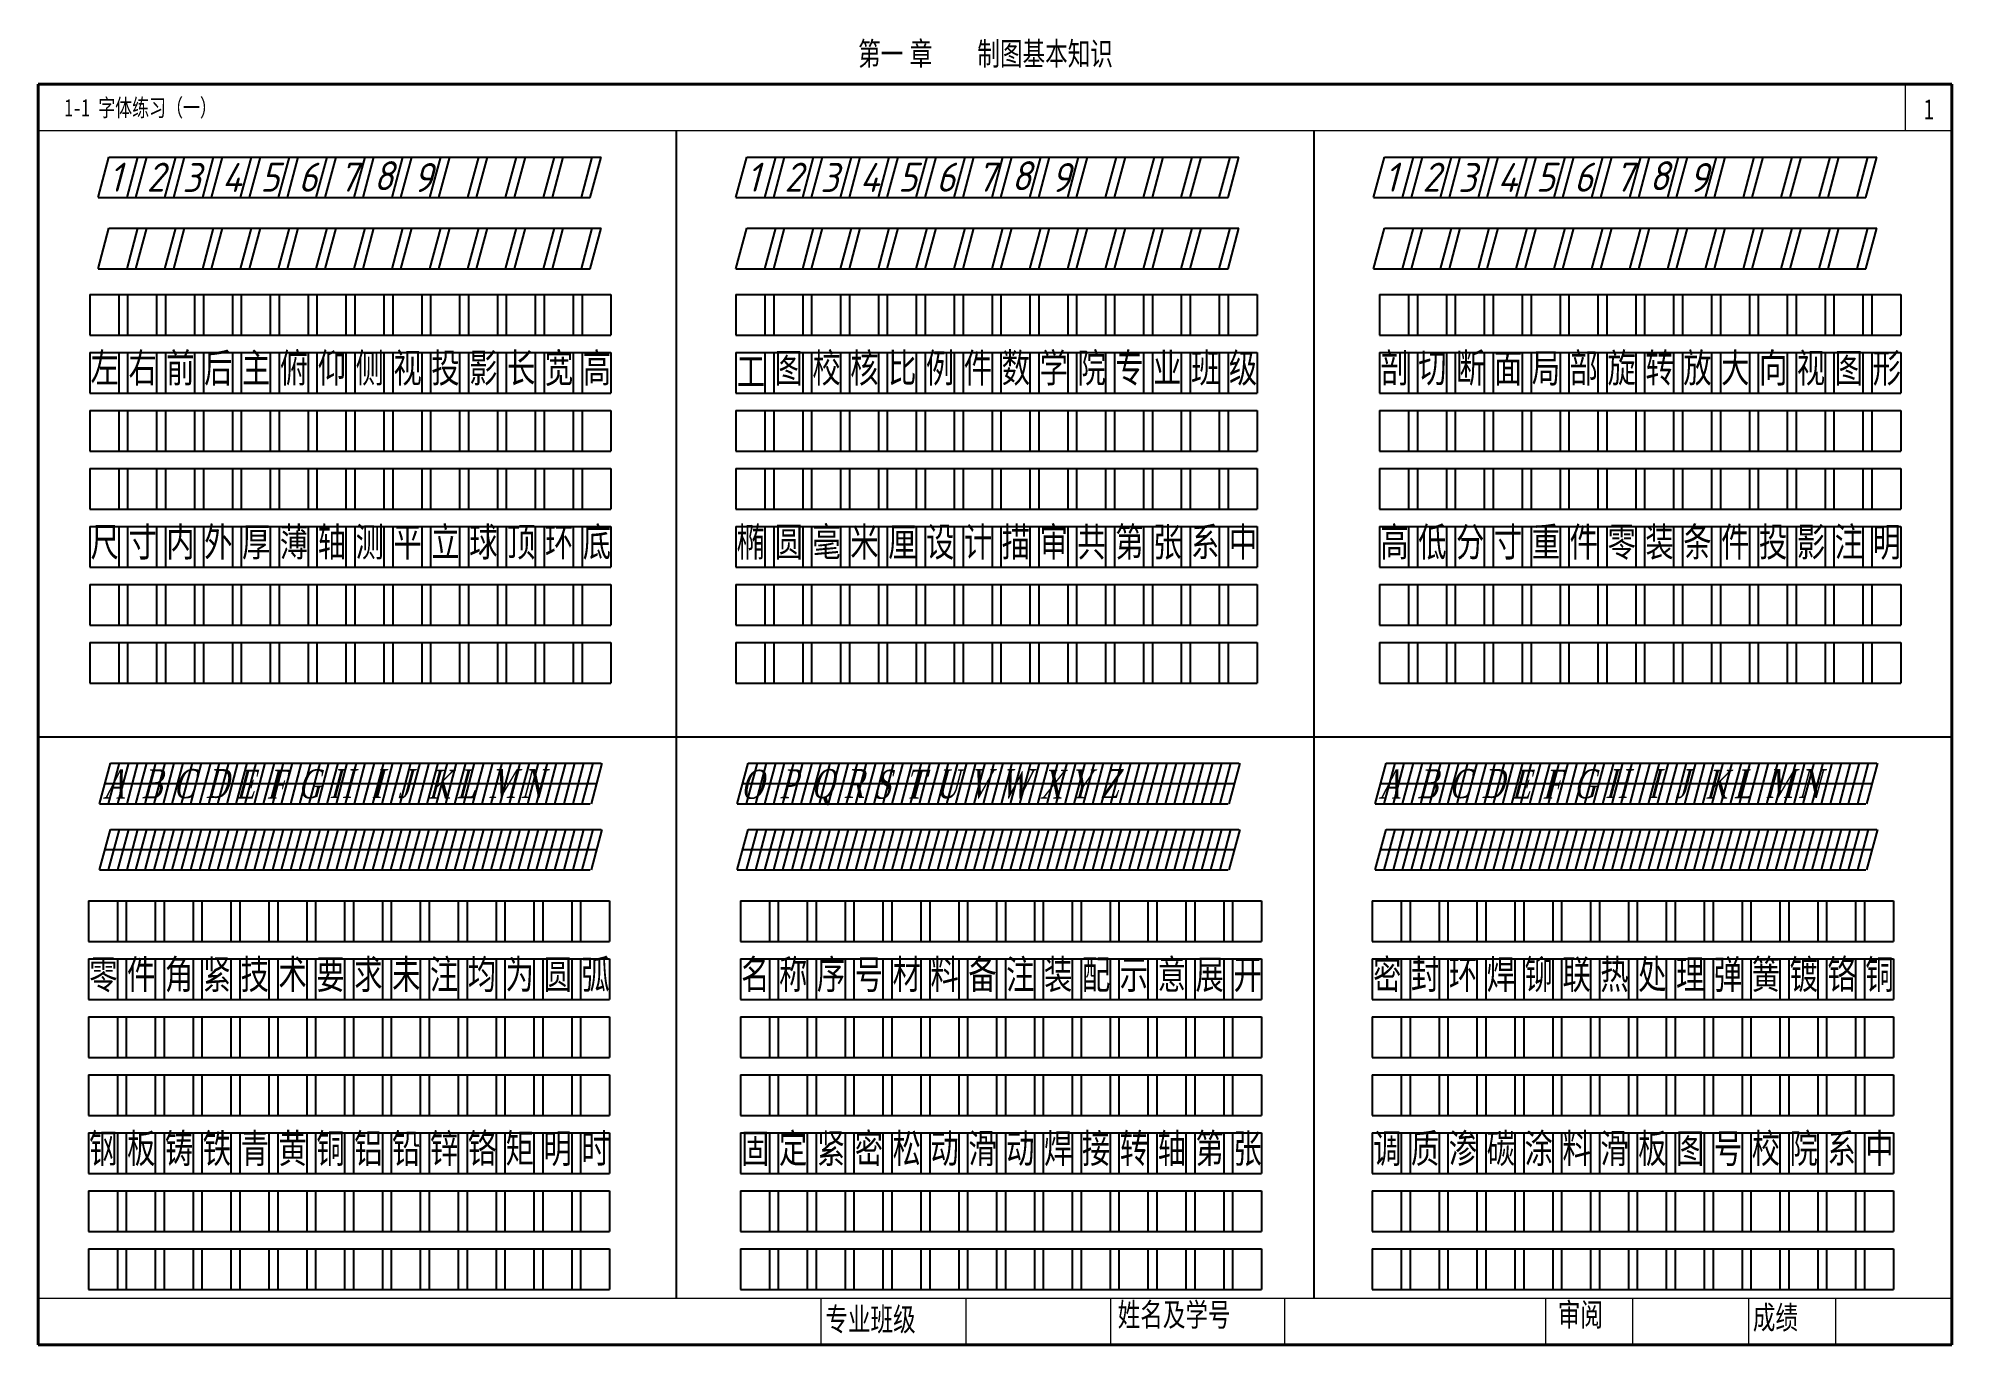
# Model space of a CAD drawing. Header units: millimetres. Extents: x 357 to 687, y 49 to 274.
import ezdxf

# ---------------------------------------------------------------- set-up
doc = ezdxf.new("R2010")
doc.units = ezdxf.units.MM
for name, color, linetype, lineweight in [('Layer1', 7, 'Continuous', 15), ('粗线', 7, 'Continuous', 40), ('细线', 7, 'Continuous', 15)]:
    doc.layers.add(name, color=color, linetype=linetype, lineweight=lineweight)
doc.styles.get("Standard").update_dxf_attribs({"font": 'SIMFANG.TTF', "width": 0.714, "height": 5})
doc.styles.add('字母', font='TIMES.TTF', dxfattribs={"width": 0.7, "oblique": 15, "height": 5})
doc.styles.add('数字', font='isoct.shx', dxfattribs={"oblique": 15, "height": 5})

msp = doc.modelspace()

# ---------------------------------------------------------------- texts
at = {"lineweight": 5, "char_height": 4, "attachment_point": 1}
for s, insert, width in [('{\\f仿宋_GB2312|b0|i0|c134|p49;姓名及学号}', (543.54, 56.36), 29.8443), ('{\\f仿宋_GB2312|b0|i0|c134|p49;审阅}', (619.44, 56.36), 13.7378), ('{\\f仿宋_GB2312|b0|i0|c134|p49;成绩}', (653.07, 55.88), 13.2641)]:
    msp.add_mtext(s, dxfattribs=dict(at, insert=insert, width=width))
at = {"layer": 'Layer1', "char_height": 5, "width": 3.1, "attachment_point": 1}
for s, insert, style in [('1', (369.54, 252.99), '数字'), ('2', (376.07, 252.99), '数字'), ('3', (382.23, 252.93), '数字'), ('4', (389.04, 252.93), '数字'), ('5', (395.66, 252.99), '数字'), ('6', (402.23, 252.99), '数字'), ('7', (409.28, 252.99), '数字'), ('8', (415.24, 253.24), '数字'), ('9', (422.05, 252.93), '数字'), ('1', (479.54, 252.99), '数字'), ('2', (486.07, 252.99), '数字'), ('3', (492.23, 252.93), '数字'), ('4', (499.04, 252.93), '数字'), ('5', (505.66, 252.99), '数字'), ('6', (512.23, 252.99), '数字'), ('7', (519.28, 252.99), '数字'), ('8', (525.24, 253.24), '数字'), ('9', (532.05, 252.93), '数字'), ('1', (589.54, 252.99), '数字'), ('2', (596.07, 252.99), '数字'), ('3', (602.23, 252.93), '数字'), ('4', (609.04, 252.93), '数字'), ('5', (615.66, 252.99), '数字'), ('6', (622.23, 252.99), '数字'), ('7', (629.28, 252.99), '数字'), ('8', (635.24, 253.24), '数字'), ('9', (642.05, 252.93), '数字'), ('A', (368.5, 148.32), '字母'), ('B', (375.17, 148.4), '字母'), ('C', (380.65, 148.43), '字母'), ('D', (386.24, 148.43), '字母'), ('E', (391.41, 148.32), '字母'), ('F', (396.77, 148.32), '字母'), ('G', (402.14, 148.4), '字母'), ('H', (407.62, 148.43), '字母'), ('I', (414.84, 148.43), '字母'), ('J', (419.41, 148.43), '字母'), ('K', (424.59, 148.32), '字母'), ('L', (429.51, 148.4), '字母'), ('M', (434.98, 148.43), '字母'), ('N', (440.57, 148.43), '字母'), ('O', (478.5, 148.32), '字母'), ('P', (485.17, 148.4), '字母'), ('Q', (490.65, 148.43), '字母'), ('R', (496.24, 148.43), '字母'), ('S', (501.41, 148.32), '字母'), ('T', (506.77, 148.32), '字母'), ('U', (512.14, 148.4), '字母'), ('V', (517.62, 148.43), '字母'), ('W', (523.21, 148.43), '字母'), ('X', (530.1, 148.32), '字母'), ('Y', (535.01, 148.4), '字母'), ('Z', (540.49, 148.43), '字母'), ('A', (588.5, 148.32), '字母'), ('B', (595.17, 148.4), '字母'), ('C', (600.65, 148.43), '字母'), ('D', (606.24, 148.43), '字母'), ('E', (611.41, 148.32), '字母'), ('F', (616.77, 148.32), '字母'), ('G', (622.14, 148.4), '字母'), ('H', (627.62, 148.43), '字母'), ('I', (635, 148.43), '字母'), ('J', (639.69, 148.43), '字母'), ('K', (644.87, 148.32), '字母'), ('L', (649.78, 148.4), '字母'), ('M', (655.26, 148.43), '字母'), ('N', (660.85, 148.43), '字母')]:
    msp.add_mtext(s, dxfattribs=dict(at, insert=insert, style=style))
for s, insert in [('左', (366.4, 220.1)), ('右', (372.93, 220.1)), ('前', (379.46, 220.1)), ('后', (385.99, 220.1)), ('主', (392.52, 220.1)), ('俯', (399.05, 220.1)), ('仰', (405.58, 220.1)), ('侧', (412.11, 220.1)), ('视', (418.64, 220.1)), ('投', (425.17, 220.1)), ('影', (431.7, 220.1)), ('长', (438.23, 220.1)), ('宽', (444.76, 220.1)), ('高', (451.29, 220.1)), ('工', (477.83, 219.49)), ('图', (484.36, 220.1)), ('校', (490.89, 220.1)), ('核', (497.42, 220.1)), ('比', (503.95, 220.1)), ('例', (510.48, 220.1)), ('件', (517.01, 220.1)), ('数', (523.54, 220.1)), ('学', (530.07, 220.1)), ('院', (536.6, 220.1)), ('专', (543.13, 220.1)), ('业', (549.66, 220.1)), ('班', (556.19, 220.1)), ('级', (562.72, 220.1)), ('剖', (588.84, 220.1)), ('切', (595.37, 220.1)), ('断', (601.9, 220.1)), ('面', (608.43, 220.1)), ('局', (614.96, 220.1)), ('部', (621.49, 220.1)), ('旋', (628.02, 220.1)), ('转', (634.55, 220.1)), ('放', (641.08, 220.1)), ('大', (647.61, 220.1)), ('向', (654.14, 220.1)), ('视', (660.67, 220.1)), ('图', (667.2, 220.1)), ('形', (673.73, 220.1)), ('尺', (366.4, 190.1)), ('寸', (372.93, 190.1)), ('内', (379.46, 190.1)), ('外', (385.99, 190.1)), ('厚', (392.52, 190.1)), ('薄', (399.05, 190.1)), ('轴', (405.58, 190.1)), ('测', (412.11, 190.1)), ('平', (418.64, 190.1)), ('立', (425.17, 190.1)), ('球', (431.7, 190.1)), ('顶', (438.23, 190.1)), ('环', (444.76, 190.1)), ('底', (451.29, 190.1)), ('椭', (477.83, 190.1)), ('圆', (484.36, 190.1)), ('毫', (490.89, 190.1)), ('米', (497.42, 190.1)), ('厘', (503.95, 190.1)), ('设', (510.48, 190.1)), ('计', (517.01, 190.1)), ('描', (523.54, 190.1)), ('审', (530.07, 190.1)), ('共', (536.6, 190.1)), ('第', (543.13, 190.1)), ('张', (549.66, 190.1)), ('系', (556.19, 190.1)), ('中', (562.72, 190.1)), ('高', (588.84, 190.1)), ('低', (595.37, 190.1)), ('分', (601.9, 190.1)), ('寸', (608.43, 190.1)), ('重', (614.96, 190.1)), ('件', (621.49, 190.1)), ('零', (628.02, 190.1)), ('装', (634.55, 190.1)), ('条', (641.08, 190.1)), ('件', (647.61, 190.1)), ('投', (654.14, 190.1)), ('影', (660.67, 190.1)), ('注', (667.2, 190.1)), ('明', (673.73, 190.1)), ('零', (366.16, 115.53)), ('件', (372.69, 115.53)), ('角', (379.22, 115.53)), ('紧', (385.75, 115.53)), ('技', (392.28, 115.53)), ('术', (398.81, 115.53)), ('要', (405.34, 115.53)), ('求', (411.87, 115.53)), ('未', (418.4, 115.53)), ('注', (424.93, 115.53)), ('均', (431.46, 115.53)), ('为', (437.99, 115.53)), ('圆', (444.52, 115.53)), ('弧', (451.05, 115.53)), ('名', (478.6, 115.53)), ('称', (485.13, 115.53)), ('序', (491.66, 115.53)), ('号', (498.19, 115.53)), ('材', (504.72, 115.53)), ('料', (511.25, 115.53)), ('备', (517.78, 115.53)), ('注', (524.31, 115.53)), ('装', (530.84, 115.53)), ('配', (537.37, 115.53)), ('示', (543.9, 115.53)), ('意', (550.43, 115.53)), ('展', (556.96, 115.53)), ('开', (563.49, 115.53)), ('密', (587.59, 115.53)), ('封', (594.12, 115.53)), ('环', (600.65, 115.53)), ('焊', (607.18, 115.53)), ('铆', (613.71, 115.53)), ('联', (620.24, 115.53)), ('热', (626.77, 115.53)), ('处', (633.3, 115.53)), ('理', (639.83, 115.53)), ('弹', (646.36, 115.53)), ('簧', (652.89, 115.53)), ('镀', (659.42, 115.53)), ('铬', (665.95, 115.53)), ('铜', (672.48, 115.53)), ('钢', (366.16, 85.53)), ('板', (372.69, 85.53)), ('铸', (379.22, 85.53)), ('铁', (385.75, 85.53)), ('青', (392.28, 85.53)), ('黄', (398.81, 85.53)), ('铜', (405.34, 85.53)), ('铝', (411.87, 85.53)), ('铅', (418.4, 85.53)), ('锌', (424.93, 85.53)), ('铬', (431.46, 85.53)), ('矩', (437.99, 85.53)), ('明', (444.52, 85.53)), ('时', (451.05, 85.53)), ('固', (478.6, 85.53)), ('定', (485.13, 85.53)), ('紧', (491.66, 85.53)), ('密', (498.19, 85.53)), ('松', (504.72, 85.53)), ('动', (511.25, 85.53)), ('滑', (517.78, 85.53)), ('动', (524.31, 85.53)), ('焊', (530.84, 85.53)), ('接', (537.37, 85.53)), ('转', (543.9, 85.53)), ('轴', (550.43, 85.53)), ('第', (556.96, 85.53)), ('张', (563.49, 85.53)), ('调', (587.59, 85.53)), ('质', (594.12, 85.53)), ('渗', (600.65, 85.53)), ('碳', (607.18, 85.53)), ('涂', (613.71, 85.53)), ('料', (620.24, 85.53)), ('滑', (626.77, 85.53)), ('板', (633.3, 85.53)), ('图', (639.83, 85.53)), ('号', (646.36, 85.53)), ('校', (652.89, 85.53)), ('院', (659.42, 85.53)), ('系', (665.95, 85.53)), ('中', (672.48, 85.53))]:
    msp.add_mtext(s, dxfattribs=dict(at, insert=insert))
at = {"layer": '粗线', "insert": (498.77, 273.78), "char_height": 4, "width": 80.6909, "attachment_point": 1}
msp.add_mtext('{\\fSimHei|b0|i0|c134|p2;第一\\fArial|b0|i0|c0|p32; \\fSimHei|b0|i0|c134|p2;章\\fSimHei|b0|i0|c0|p2;    \\fSimHei|b0|i0|c134|p2;制图基本知识}', dxfattribs=at)
at = {"layer": '细线', "lineweight": 5, "insert": (361.9, 263.97), "char_height": 3, "width": 110, "attachment_point": 1}
msp.add_mtext('{\\fSimHei|b0|i0|c134|p2;1-1 字体练习（一）}', dxfattribs=at)
at = {"layer": '细线', "attachment_point": 1}
for s, insert, char_height, width in [('{\\fSimSun|b0|i0|c134|p2;1}', (682.58, 263.97), 3.5, 8.7284), ('专业班级', (493.11, 55.56), 4, 23.3701)]:
    msp.add_mtext(s, dxfattribs=dict(at, insert=insert, char_height=char_height, width=width))

# ---------------------------------------------------------------- linework, layer by layer
for p, q in [((467.38, 258.52), (467.38, 57.18)), ((577.38, 258.52), (577.38, 57.18)), ((367.68, 246.96), (369.56, 253.96)), ((369.56, 253.96), (454.45, 253.96)), ((372.68, 246.96), (374.56, 253.96)), ((374.21, 246.96), (376.09, 253.96)), ((379.21, 246.96), (381.09, 253.96)), ((380.74, 246.96), (382.62, 253.96)), ((385.74, 246.96), (387.62, 253.96)), ((387.27, 246.96), (389.15, 253.96)), ((392.27, 246.96), (394.15, 253.96)), ((393.8, 246.96), (395.68, 253.96)), ((398.8, 246.96), (400.68, 253.96)), ((400.33, 246.96), (402.21, 253.96)), ((405.33, 246.96), (407.21, 253.96)), ((406.86, 246.96), (408.74, 253.96)), ((411.86, 246.96), (413.74, 253.96)), ((413.39, 246.96), (415.27, 253.96)), ((418.39, 246.96), (420.27, 253.96)), ((419.92, 246.96), (421.8, 253.96)), ((424.92, 246.96), (426.8, 253.96)), ((426.45, 246.96), (428.33, 253.96)), ((431.45, 246.96), (433.33, 253.96)), ((432.98, 246.96), (434.86, 253.96)), ((437.98, 246.96), (439.86, 253.96)), ((439.51, 246.96), (441.39, 253.96)), ((444.51, 246.96), (446.39, 253.96)), ((446.04, 246.96), (447.92, 253.96)), ((451.04, 246.96), (452.92, 253.96)), ((452.57, 246.96), (454.45, 253.96)), ((477.68, 246.96), (479.56, 253.96)), ((479.56, 253.96), (564.45, 253.96)), ((482.68, 246.96), (484.56, 253.96)), ((484.21, 246.96), (486.09, 253.96)), ((489.21, 246.96), (491.09, 253.96)), ((490.74, 246.96), (492.62, 253.96)), ((495.74, 246.96), (497.62, 253.96)), ((497.27, 246.96), (499.15, 253.96)), ((502.27, 246.96), (504.15, 253.96)), ((503.8, 246.96), (505.68, 253.96)), ((508.8, 246.96), (510.68, 253.96)), ((510.33, 246.96), (512.21, 253.96)), ((515.33, 246.96), (517.21, 253.96)), ((516.86, 246.96), (518.74, 253.96)), ((521.86, 246.96), (523.74, 253.96)), ((523.39, 246.96), (525.27, 253.96)), ((528.39, 246.96), (530.27, 253.96)), ((529.92, 246.96), (531.8, 253.96)), ((534.92, 246.96), (536.8, 253.96)), ((536.45, 246.96), (538.33, 253.96)), ((541.45, 246.96), (543.33, 253.96)), ((542.98, 246.96), (544.86, 253.96)), ((547.98, 246.96), (549.86, 253.96)), ((549.51, 246.96), (551.39, 253.96)), ((554.51, 246.96), (556.39, 253.96)), ((556.04, 246.96), (557.92, 253.96)), ((561.04, 246.96), (562.92, 253.96)), ((562.57, 246.96), (564.45, 253.96)), ((587.68, 246.96), (589.56, 253.96)), ((589.56, 253.96), (674.45, 253.96)), ((592.68, 246.96), (594.56, 253.96)), ((594.21, 246.96), (596.09, 253.96)), ((599.21, 246.96), (601.09, 253.96)), ((600.74, 246.96), (602.62, 253.96)), ((605.74, 246.96), (607.62, 253.96)), ((607.27, 246.96), (609.15, 253.96)), ((612.27, 246.96), (614.15, 253.96)), ((613.8, 246.96), (615.68, 253.96)), ((618.8, 246.96), (620.68, 253.96)), ((620.33, 246.96), (622.21, 253.96)), ((625.33, 246.96), (627.21, 253.96)), ((626.86, 246.96), (628.74, 253.96)), ((631.86, 246.96), (633.74, 253.96)), ((633.39, 246.96), (635.27, 253.96)), ((638.39, 246.96), (640.27, 253.96)), ((639.92, 246.96), (641.8, 253.96)), ((644.92, 246.96), (646.8, 253.96)), ((646.45, 246.96), (648.33, 253.96)), ((651.45, 246.96), (653.33, 253.96)), ((652.98, 246.96), (654.86, 253.96)), ((657.98, 246.96), (659.86, 253.96)), ((659.51, 246.96), (661.39, 253.96)), ((664.51, 246.96), (666.39, 253.96)), ((666.04, 246.96), (667.92, 253.96)), ((671.04, 246.96), (672.92, 253.96)), ((672.57, 246.96), (674.45, 253.96)), ((367.68, 246.96), (452.57, 246.96)), ((477.68, 246.96), (562.57, 246.96)), ((587.68, 246.96), (672.57, 246.96)), ((367.68, 234.71), (369.56, 241.71)), ((369.56, 241.71), (454.45, 241.71)), ((372.68, 234.71), (374.56, 241.71)), ((374.21, 234.71), (376.09, 241.71)), ((379.21, 234.71), (381.09, 241.71)), ((380.74, 234.71), (382.62, 241.71)), ((385.74, 234.71), (387.62, 241.71)), ((387.27, 234.71), (389.15, 241.71)), ((392.27, 234.71), (394.15, 241.71)), ((393.8, 234.71), (395.68, 241.71)), ((398.8, 234.71), (400.68, 241.71)), ((400.33, 234.71), (402.21, 241.71)), ((405.33, 234.71), (407.21, 241.71)), ((406.86, 234.71), (408.74, 241.71)), ((411.86, 234.71), (413.74, 241.71)), ((413.39, 234.71), (415.27, 241.71)), ((418.39, 234.71), (420.27, 241.71)), ((419.92, 234.71), (421.8, 241.71)), ((424.92, 234.71), (426.8, 241.71)), ((426.45, 234.71), (428.33, 241.71)), ((431.45, 234.71), (433.33, 241.71)), ((432.98, 234.71), (434.86, 241.71)), ((437.98, 234.71), (439.86, 241.71)), ((439.51, 234.71), (441.39, 241.71)), ((444.51, 234.71), (446.39, 241.71)), ((446.04, 234.71), (447.92, 241.71)), ((451.04, 234.71), (452.92, 241.71)), ((452.57, 234.71), (454.45, 241.71)), ((477.68, 234.71), (479.56, 241.71)), ((479.56, 241.71), (564.45, 241.71)), ((482.68, 234.71), (484.56, 241.71)), ((484.21, 234.71), (486.09, 241.71)), ((489.21, 234.71), (491.09, 241.71)), ((490.74, 234.71), (492.62, 241.71)), ((495.74, 234.71), (497.62, 241.71)), ((497.27, 234.71), (499.15, 241.71)), ((502.27, 234.71), (504.15, 241.71)), ((503.8, 234.71), (505.68, 241.71)), ((508.8, 234.71), (510.68, 241.71)), ((510.33, 234.71), (512.21, 241.71)), ((515.33, 234.71), (517.21, 241.71)), ((516.86, 234.71), (518.74, 241.71)), ((521.86, 234.71), (523.74, 241.71)), ((523.39, 234.71), (525.27, 241.71)), ((528.39, 234.71), (530.27, 241.71)), ((529.92, 234.71), (531.8, 241.71)), ((534.92, 234.71), (536.8, 241.71)), ((536.45, 234.71), (538.33, 241.71)), ((541.45, 234.71), (543.33, 241.71)), ((542.98, 234.71), (544.86, 241.71)), ((547.98, 234.71), (549.86, 241.71)), ((549.51, 234.71), (551.39, 241.71)), ((554.51, 234.71), (556.39, 241.71)), ((556.04, 234.71), (557.92, 241.71)), ((561.04, 234.71), (562.92, 241.71)), ((562.57, 234.71), (564.45, 241.71)), ((587.68, 234.71), (589.56, 241.71)), ((589.56, 241.71), (674.45, 241.71)), ((592.68, 234.71), (594.56, 241.71)), ((594.21, 234.71), (596.09, 241.71)), ((599.21, 234.71), (601.09, 241.71)), ((600.74, 234.71), (602.62, 241.71)), ((605.74, 234.71), (607.62, 241.71)), ((607.27, 234.71), (609.15, 241.71)), ((612.27, 234.71), (614.15, 241.71)), ((613.8, 234.71), (615.68, 241.71)), ((618.8, 234.71), (620.68, 241.71)), ((620.33, 234.71), (622.21, 241.71)), ((625.33, 234.71), (627.21, 241.71)), ((626.86, 234.71), (628.74, 241.71)), ((631.86, 234.71), (633.74, 241.71)), ((633.39, 234.71), (635.27, 241.71)), ((638.39, 234.71), (640.27, 241.71)), ((639.92, 234.71), (641.8, 241.71)), ((644.92, 234.71), (646.8, 241.71)), ((646.45, 234.71), (648.33, 241.71)), ((651.45, 234.71), (653.33, 241.71)), ((652.98, 234.71), (654.86, 241.71)), ((657.98, 234.71), (659.86, 241.71)), ((659.51, 234.71), (661.39, 241.71)), ((664.51, 234.71), (666.39, 241.71)), ((666.04, 234.71), (667.92, 241.71)), ((671.04, 234.71), (672.92, 241.71)), ((672.57, 234.71), (674.45, 241.71)), ((367.68, 234.71), (452.57, 234.71)), ((477.68, 234.71), (562.57, 234.71)), ((587.68, 234.71), (672.57, 234.71)), ((366.26, 230.27), (456.15, 230.27)), ((366.26, 230.27), (366.26, 223.27)), ((366.26, 230.27), (366.26, 223.27)), ((371.26, 230.27), (371.26, 223.27)), ((372.79, 230.27), (372.79, 223.27)), ((377.79, 230.27), (377.79, 223.27)), ((379.32, 230.27), (379.32, 223.27)), ((384.32, 230.27), (384.32, 223.27)), ((385.85, 230.27), (385.85, 223.27)), ((390.85, 230.27), (390.85, 223.27)), ((392.38, 230.27), (392.38, 223.27)), ((397.38, 230.27), (397.38, 223.27)), ((398.91, 230.27), (398.91, 223.27)), ((403.91, 230.27), (403.91, 223.27)), ((405.44, 230.27), (405.44, 223.27)), ((410.44, 230.27), (410.44, 223.27)), ((411.97, 230.27), (411.97, 223.27)), ((416.97, 230.27), (416.97, 223.27)), ((418.5, 230.27), (418.5, 223.27)), ((423.5, 230.27), (423.5, 223.27)), ((425.03, 230.27), (425.03, 223.27)), ((430.03, 230.27), (430.03, 223.27)), ((431.56, 230.27), (431.56, 223.27)), ((436.56, 230.27), (436.56, 223.27)), ((438.09, 230.27), (438.09, 223.27)), ((443.09, 230.27), (443.09, 223.27)), ((444.62, 230.27), (444.62, 223.27)), ((449.62, 230.27), (449.62, 223.27)), ((451.15, 230.27), (451.15, 223.27)), ((456.15, 230.27), (456.15, 223.27)), ((477.68, 230.27), (567.57, 230.27)), ((477.68, 230.27), (477.68, 223.27)), ((477.68, 230.27), (477.68, 223.27)), ((482.68, 230.27), (482.68, 223.27)), ((484.21, 230.27), (484.21, 223.27)), ((489.21, 230.27), (489.21, 223.27)), ((490.74, 230.27), (490.74, 223.27)), ((495.74, 230.27), (495.74, 223.27)), ((497.27, 230.27), (497.27, 223.27)), ((502.27, 230.27), (502.27, 223.27)), ((503.8, 230.27), (503.8, 223.27)), ((508.8, 230.27), (508.8, 223.27)), ((510.33, 230.27), (510.33, 223.27)), ((515.33, 230.27), (515.33, 223.27)), ((516.86, 230.27), (516.86, 223.27)), ((521.86, 230.27), (521.86, 223.27)), ((523.39, 230.27), (523.39, 223.27)), ((528.39, 230.27), (528.39, 223.27)), ((529.92, 230.27), (529.92, 223.27)), ((534.92, 230.27), (534.92, 223.27)), ((536.45, 230.27), (536.45, 223.27)), ((541.45, 230.27), (541.45, 223.27)), ((542.98, 230.27), (542.98, 223.27)), ((547.98, 230.27), (547.98, 223.27)), ((549.51, 230.27), (549.51, 223.27)), ((554.51, 230.27), (554.51, 223.27)), ((556.04, 230.27), (556.04, 223.27)), ((561.04, 230.27), (561.04, 223.27)), ((562.57, 230.27), (562.57, 223.27)), ((567.57, 230.27), (567.57, 223.27)), ((588.7, 230.27), (678.59, 230.27)), ((588.7, 230.27), (588.7, 223.27)), ((588.7, 230.27), (588.7, 223.27)), ((593.7, 230.27), (593.7, 223.27)), ((595.23, 230.27), (595.23, 223.27)), ((600.23, 230.27), (600.23, 223.27)), ((601.76, 230.27), (601.76, 223.27)), ((606.76, 230.27), (606.76, 223.27)), ((608.29, 230.27), (608.29, 223.27)), ((613.29, 230.27), (613.29, 223.27)), ((614.82, 230.27), (614.82, 223.27)), ((619.82, 230.27), (619.82, 223.27)), ((621.35, 230.27), (621.35, 223.27)), ((626.35, 230.27), (626.35, 223.27)), ((627.88, 230.27), (627.88, 223.27)), ((632.88, 230.27), (632.88, 223.27)), ((634.41, 230.27), (634.41, 223.27)), ((639.41, 230.27), (639.41, 223.27)), ((640.94, 230.27), (640.94, 223.27)), ((645.94, 230.27), (645.94, 223.27)), ((647.47, 230.27), (647.47, 223.27)), ((652.47, 230.27), (652.47, 223.27)), ((654, 230.27), (654, 223.27)), ((659, 230.27), (659, 223.27)), ((660.53, 230.27), (660.53, 223.27)), ((665.53, 230.27), (665.53, 223.27)), ((667.06, 230.27), (667.06, 223.27)), ((672.06, 230.27), (672.06, 223.27)), ((673.59, 230.27), (673.59, 223.27)), ((678.59, 230.27), (678.59, 223.27)), ((366.26, 223.27), (456.15, 223.27)), ((477.68, 223.27), (567.57, 223.27)), ((588.7, 223.27), (678.59, 223.27)), ((366.26, 220.27), (456.15, 220.27)), ((366.26, 220.27), (366.26, 213.77)), ((366.26, 220.27), (366.26, 213.27)), ((371.26, 220.27), (371.26, 213.27)), ((372.79, 220.27), (372.79, 213.27)), ((377.79, 220.27), (377.79, 213.27)), ((379.32, 220.27), (379.32, 213.27)), ((384.32, 220.27), (384.32, 213.27)), ((385.85, 220.27), (385.85, 213.27)), ((390.85, 220.27), (390.85, 213.27)), ((392.38, 220.27), (392.38, 213.27)), ((397.38, 220.27), (397.38, 213.27)), ((398.91, 220.27), (398.91, 213.27)), ((403.91, 220.27), (403.91, 213.27)), ((405.44, 220.27), (405.44, 213.27)), ((410.44, 220.27), (410.44, 213.27)), ((411.97, 220.27), (411.97, 213.27)), ((416.97, 220.27), (416.97, 213.27)), ((418.5, 220.27), (418.5, 213.27)), ((423.5, 220.27), (423.5, 213.27)), ((425.03, 220.27), (425.03, 213.27)), ((430.03, 220.27), (430.03, 213.27)), ((431.56, 220.27), (431.56, 213.27)), ((436.56, 220.27), (436.56, 213.27)), ((438.09, 220.27), (438.09, 213.27)), ((443.09, 220.27), (443.09, 213.27)), ((444.62, 220.27), (444.62, 213.27)), ((449.62, 220.27), (449.62, 213.27)), ((451.15, 220.27), (451.15, 213.27)), ((456.15, 220.27), (456.15, 213.27)), ((477.68, 220.27), (477.68, 213.77)), ((477.68, 220.27), (567.57, 220.27)), ((477.68, 220.27), (477.68, 213.27)), ((482.68, 220.27), (482.68, 213.27)), ((484.21, 220.27), (484.21, 213.27)), ((489.21, 220.27), (489.21, 213.27)), ((490.74, 220.27), (490.74, 213.27)), ((495.74, 220.27), (495.74, 213.27)), ((497.27, 220.27), (497.27, 213.27)), ((502.27, 220.27), (502.27, 213.27)), ((503.8, 220.27), (503.8, 213.27)), ((508.8, 220.27), (508.8, 213.27)), ((510.33, 220.27), (510.33, 213.27)), ((515.33, 220.27), (515.33, 213.27)), ((516.86, 220.27), (516.86, 213.27)), ((521.86, 220.27), (521.86, 213.27)), ((523.39, 220.27), (523.39, 213.27)), ((528.39, 220.27), (528.39, 213.27)), ((529.92, 220.27), (529.92, 213.27)), ((534.92, 220.27), (534.92, 213.27)), ((536.45, 220.27), (536.45, 213.27)), ((541.45, 220.27), (541.45, 213.27)), ((542.98, 220.27), (542.98, 213.27)), ((547.98, 220.27), (547.98, 213.27)), ((549.51, 220.27), (549.51, 213.27)), ((554.51, 220.27), (554.51, 213.27)), ((556.04, 220.27), (556.04, 213.27)), ((561.04, 220.27), (561.04, 213.27)), ((562.57, 220.27), (562.57, 213.27)), ((567.57, 220.27), (567.57, 213.27)), ((588.7, 220.27), (678.59, 220.27)), ((588.7, 220.27), (588.7, 213.27)), ((588.7, 220.27), (588.7, 213.77)), ((593.7, 220.27), (593.7, 213.27)), ((595.23, 220.27), (595.23, 213.27)), ((600.23, 220.27), (600.23, 213.27)), ((601.76, 220.27), (601.76, 213.27)), ((606.76, 220.27), (606.76, 213.27)), ((608.29, 220.27), (608.29, 213.27)), ((613.29, 220.27), (613.29, 213.27)), ((614.82, 220.27), (614.82, 213.27)), ((619.82, 220.27), (619.82, 213.27)), ((621.35, 220.27), (621.35, 213.27)), ((626.35, 220.27), (626.35, 213.27)), ((627.88, 220.27), (627.88, 213.27)), ((632.88, 220.27), (632.88, 213.27)), ((634.41, 220.27), (634.41, 213.27)), ((639.41, 220.27), (639.41, 213.27)), ((640.94, 220.27), (640.94, 213.27)), ((645.94, 220.27), (645.94, 213.27)), ((647.47, 220.27), (647.47, 213.27)), ((652.47, 220.27), (652.47, 213.27)), ((654, 220.27), (654, 213.27)), ((659, 220.27), (659, 213.27)), ((660.53, 220.27), (660.53, 213.27)), ((665.53, 220.27), (665.53, 213.27)), ((667.06, 220.27), (667.06, 213.27)), ((672.06, 220.27), (672.06, 213.27)), ((673.59, 220.27), (673.59, 213.27)), ((678.59, 220.27), (678.59, 213.27)), ((366.26, 213.27), (456.15, 213.27)), ((477.68, 213.27), (567.57, 213.27)), ((588.7, 213.27), (678.59, 213.27)), ((366.26, 210.27), (456.15, 210.27)), ((366.26, 210.27), (366.26, 204.27)), ((366.26, 210.27), (366.26, 203.27)), ((371.26, 210.27), (371.26, 203.27)), ((372.79, 210.27), (372.79, 203.27)), ((377.79, 210.27), (377.79, 203.27)), ((379.32, 210.27), (379.32, 203.27)), ((384.32, 210.27), (384.32, 203.27)), ((385.85, 210.27), (385.85, 203.27)), ((390.85, 210.27), (390.85, 203.27)), ((392.38, 210.27), (392.38, 203.27)), ((397.38, 210.27), (397.38, 203.27)), ((398.91, 210.27), (398.91, 203.27)), ((403.91, 210.27), (403.91, 203.27)), ((405.44, 210.27), (405.44, 203.27)), ((410.44, 210.27), (410.44, 203.27)), ((411.97, 210.27), (411.97, 203.27)), ((416.97, 210.27), (416.97, 203.27)), ((418.5, 210.27), (418.5, 203.27)), ((423.5, 210.27), (423.5, 203.27)), ((425.03, 210.27), (425.03, 203.27)), ((430.03, 210.27), (430.03, 203.27)), ((431.56, 210.27), (431.56, 203.27)), ((436.56, 210.27), (436.56, 203.27)), ((438.09, 210.27), (438.09, 203.27)), ((443.09, 210.27), (443.09, 203.27)), ((444.62, 210.27), (444.62, 203.27)), ((449.62, 210.27), (449.62, 203.27)), ((451.15, 210.27), (451.15, 203.27)), ((456.15, 210.27), (456.15, 203.27)), ((477.68, 210.27), (477.68, 204.27)), ((477.68, 210.27), (567.57, 210.27)), ((477.68, 210.27), (477.68, 203.27)), ((482.68, 210.27), (482.68, 203.27)), ((484.21, 210.27), (484.21, 203.27)), ((489.21, 210.27), (489.21, 203.27)), ((490.74, 210.27), (490.74, 203.27)), ((495.74, 210.27), (495.74, 203.27)), ((497.27, 210.27), (497.27, 203.27)), ((502.27, 210.27), (502.27, 203.27)), ((503.8, 210.27), (503.8, 203.27)), ((508.8, 210.27), (508.8, 203.27)), ((510.33, 210.27), (510.33, 203.27)), ((515.33, 210.27), (515.33, 203.27)), ((516.86, 210.27), (516.86, 203.27)), ((521.86, 210.27), (521.86, 203.27)), ((523.39, 210.27), (523.39, 203.27)), ((528.39, 210.27), (528.39, 203.27)), ((529.92, 210.27), (529.92, 203.27)), ((534.92, 210.27), (534.92, 203.27)), ((536.45, 210.27), (536.45, 203.27)), ((541.45, 210.27), (541.45, 203.27)), ((542.98, 210.27), (542.98, 203.27)), ((547.98, 210.27), (547.98, 203.27)), ((549.51, 210.27), (549.51, 203.27)), ((554.51, 210.27), (554.51, 203.27)), ((556.04, 210.27), (556.04, 203.27)), ((561.04, 210.27), (561.04, 203.27)), ((562.57, 210.27), (562.57, 203.27)), ((567.57, 210.27), (567.57, 203.27)), ((588.7, 210.27), (678.59, 210.27)), ((588.7, 210.27), (588.7, 203.27)), ((588.7, 210.27), (588.7, 204.27)), ((593.7, 210.27), (593.7, 203.27)), ((595.23, 210.27), (595.23, 203.27)), ((600.23, 210.27), (600.23, 203.27)), ((601.76, 210.27), (601.76, 203.27)), ((606.76, 210.27), (606.76, 203.27)), ((608.29, 210.27), (608.29, 203.27)), ((613.29, 210.27), (613.29, 203.27)), ((614.82, 210.27), (614.82, 203.27)), ((619.82, 210.27), (619.82, 203.27)), ((621.35, 210.27), (621.35, 203.27)), ((626.35, 210.27), (626.35, 203.27)), ((627.88, 210.27), (627.88, 203.27)), ((632.88, 210.27), (632.88, 203.27)), ((634.41, 210.27), (634.41, 203.27)), ((639.41, 210.27), (639.41, 203.27)), ((640.94, 210.27), (640.94, 203.27)), ((645.94, 210.27), (645.94, 203.27)), ((647.47, 210.27), (647.47, 203.27)), ((652.47, 210.27), (652.47, 203.27)), ((654, 210.27), (654, 203.27)), ((659, 210.27), (659, 203.27)), ((660.53, 210.27), (660.53, 203.27)), ((665.53, 210.27), (665.53, 203.27)), ((667.06, 210.27), (667.06, 203.27)), ((672.06, 210.27), (672.06, 203.27)), ((673.59, 210.27), (673.59, 203.27)), ((678.59, 210.27), (678.59, 203.27)), ((366.26, 203.27), (456.15, 203.27)), ((477.68, 203.27), (567.57, 203.27)), ((588.7, 203.27), (678.59, 203.27)), ((366.26, 200.27), (456.15, 200.27)), ((366.26, 200.27), (366.26, 194.77)), ((366.26, 200.27), (366.26, 193.27)), ((371.26, 200.27), (371.26, 193.27)), ((372.79, 200.27), (372.79, 193.27)), ((377.79, 200.27), (377.79, 193.27)), ((379.32, 200.27), (379.32, 193.27)), ((384.32, 200.27), (384.32, 193.27)), ((385.85, 200.27), (385.85, 193.27)), ((390.85, 200.27), (390.85, 193.27)), ((392.38, 200.27), (392.38, 193.27)), ((397.38, 200.27), (397.38, 193.27)), ((398.91, 200.27), (398.91, 193.27)), ((403.91, 200.27), (403.91, 193.27)), ((405.44, 200.27), (405.44, 193.27)), ((410.44, 200.27), (410.44, 193.27)), ((411.97, 200.27), (411.97, 193.27)), ((416.97, 200.27), (416.97, 193.27)), ((418.5, 200.27), (418.5, 193.27)), ((423.5, 200.27), (423.5, 193.27)), ((425.03, 200.27), (425.03, 193.27)), ((430.03, 200.27), (430.03, 193.27)), ((431.56, 200.27), (431.56, 193.27)), ((436.56, 200.27), (436.56, 193.27)), ((438.09, 200.27), (438.09, 193.27)), ((443.09, 200.27), (443.09, 193.27)), ((444.62, 200.27), (444.62, 193.27)), ((449.62, 200.27), (449.62, 193.27)), ((451.15, 200.27), (451.15, 193.27)), ((456.15, 200.27), (456.15, 193.27)), ((477.68, 200.27), (477.68, 194.77)), ((477.68, 200.27), (567.57, 200.27)), ((477.68, 200.27), (477.68, 193.27)), ((482.68, 200.27), (482.68, 193.27)), ((484.21, 200.27), (484.21, 193.27)), ((489.21, 200.27), (489.21, 193.27)), ((490.74, 200.27), (490.74, 193.27)), ((495.74, 200.27), (495.74, 193.27)), ((497.27, 200.27), (497.27, 193.27)), ((502.27, 200.27), (502.27, 193.27)), ((503.8, 200.27), (503.8, 193.27)), ((508.8, 200.27), (508.8, 193.27)), ((510.33, 200.27), (510.33, 193.27)), ((515.33, 200.27), (515.33, 193.27)), ((516.86, 200.27), (516.86, 193.27)), ((521.86, 200.27), (521.86, 193.27)), ((523.39, 200.27), (523.39, 193.27)), ((528.39, 200.27), (528.39, 193.27)), ((529.92, 200.27), (529.92, 193.27)), ((534.92, 200.27), (534.92, 193.27)), ((536.45, 200.27), (536.45, 193.27)), ((541.45, 200.27), (541.45, 193.27)), ((542.98, 200.27), (542.98, 193.27)), ((547.98, 200.27), (547.98, 193.27)), ((549.51, 200.27), (549.51, 193.27)), ((554.51, 200.27), (554.51, 193.27)), ((556.04, 200.27), (556.04, 193.27)), ((561.04, 200.27), (561.04, 193.27)), ((562.57, 200.27), (562.57, 193.27)), ((567.57, 200.27), (567.57, 193.27)), ((588.7, 200.27), (678.59, 200.27)), ((588.7, 200.27), (588.7, 193.27)), ((588.7, 200.27), (588.7, 194.77)), ((593.7, 200.27), (593.7, 193.27)), ((595.23, 200.27), (595.23, 193.27)), ((600.23, 200.27), (600.23, 193.27)), ((601.76, 200.27), (601.76, 193.27)), ((606.76, 200.27), (606.76, 193.27)), ((608.29, 200.27), (608.29, 193.27)), ((613.29, 200.27), (613.29, 193.27)), ((614.82, 200.27), (614.82, 193.27)), ((619.82, 200.27), (619.82, 193.27)), ((621.35, 200.27), (621.35, 193.27)), ((626.35, 200.27), (626.35, 193.27)), ((627.88, 200.27), (627.88, 193.27)), ((632.88, 200.27), (632.88, 193.27)), ((634.41, 200.27), (634.41, 193.27)), ((639.41, 200.27), (639.41, 193.27)), ((640.94, 200.27), (640.94, 193.27)), ((645.94, 200.27), (645.94, 193.27)), ((647.47, 200.27), (647.47, 193.27)), ((652.47, 200.27), (652.47, 193.27)), ((654, 200.27), (654, 193.27)), ((659, 200.27), (659, 193.27)), ((660.53, 200.27), (660.53, 193.27)), ((665.53, 200.27), (665.53, 193.27)), ((667.06, 200.27), (667.06, 193.27)), ((672.06, 200.27), (672.06, 193.27)), ((673.59, 200.27), (673.59, 193.27)), ((678.59, 200.27), (678.59, 193.27)), ((366.26, 193.27), (456.15, 193.27)), ((477.68, 193.27), (567.57, 193.27)), ((588.7, 193.27), (678.59, 193.27)), ((366.26, 190.27), (456.15, 190.27)), ((366.26, 190.27), (366.26, 183.27)), ((366.26, 190.27), (366.26, 183.77)), ((371.26, 190.27), (371.26, 183.27)), ((372.79, 190.27), (372.79, 183.27)), ((377.79, 190.27), (377.79, 183.27)), ((379.32, 190.27), (379.32, 183.27)), ((384.32, 190.27), (384.32, 183.27)), ((385.85, 190.27), (385.85, 183.27)), ((390.85, 190.27), (390.85, 183.27)), ((392.38, 190.27), (392.38, 183.27)), ((397.38, 190.27), (397.38, 183.27)), ((398.91, 190.27), (398.91, 183.27)), ((403.91, 190.27), (403.91, 183.27)), ((405.44, 190.27), (405.44, 183.27)), ((410.44, 190.27), (410.44, 183.27)), ((411.97, 190.27), (411.97, 183.27)), ((416.97, 190.27), (416.97, 183.27)), ((418.5, 190.27), (418.5, 183.27)), ((423.5, 190.27), (423.5, 183.27)), ((425.03, 190.27), (425.03, 183.27)), ((430.03, 190.27), (430.03, 183.27)), ((431.56, 190.27), (431.56, 183.27)), ((436.56, 190.27), (436.56, 183.27)), ((438.09, 190.27), (438.09, 183.27)), ((443.09, 190.27), (443.09, 183.27)), ((444.62, 190.27), (444.62, 183.27)), ((449.62, 190.27), (449.62, 183.27)), ((451.15, 190.27), (451.15, 183.27)), ((456.15, 190.27), (456.15, 183.27)), ((477.68, 190.27), (567.57, 190.27)), ((477.68, 190.27), (477.68, 183.77)), ((477.68, 190.27), (477.68, 183.27)), ((482.68, 190.27), (482.68, 183.27)), ((484.21, 190.27), (484.21, 183.27)), ((489.21, 190.27), (489.21, 183.27)), ((490.74, 190.27), (490.74, 183.27)), ((495.74, 190.27), (495.74, 183.27)), ((497.27, 190.27), (497.27, 183.27)), ((502.27, 190.27), (502.27, 183.27)), ((503.8, 190.27), (503.8, 183.27)), ((508.8, 190.27), (508.8, 183.27)), ((510.33, 190.27), (510.33, 183.27)), ((515.33, 190.27), (515.33, 183.27)), ((516.86, 190.27), (516.86, 183.27)), ((521.86, 190.27), (521.86, 183.27)), ((523.39, 190.27), (523.39, 183.27)), ((528.39, 190.27), (528.39, 183.27)), ((529.92, 190.27), (529.92, 183.27)), ((534.92, 190.27), (534.92, 183.27)), ((536.45, 190.27), (536.45, 183.27)), ((541.45, 190.27), (541.45, 183.27)), ((542.98, 190.27), (542.98, 183.27)), ((547.98, 190.27), (547.98, 183.27)), ((549.51, 190.27), (549.51, 183.27)), ((554.51, 190.27), (554.51, 183.27)), ((556.04, 190.27), (556.04, 183.27)), ((561.04, 190.27), (561.04, 183.27)), ((562.57, 190.27), (562.57, 183.27)), ((567.57, 190.27), (567.57, 183.27)), ((588.7, 190.27), (678.59, 190.27)), ((588.7, 190.27), (588.7, 183.77)), ((588.7, 190.27), (588.7, 183.27)), ((593.7, 190.27), (593.7, 183.27)), ((595.23, 190.27), (595.23, 183.27)), ((600.23, 190.27), (600.23, 183.27)), ((601.76, 190.27), (601.76, 183.27)), ((606.76, 190.27), (606.76, 183.27)), ((608.29, 190.27), (608.29, 183.27)), ((613.29, 190.27), (613.29, 183.27)), ((614.82, 190.27), (614.82, 183.27)), ((619.82, 190.27), (619.82, 183.27)), ((621.35, 190.27), (621.35, 183.27)), ((626.35, 190.27), (626.35, 183.27)), ((627.88, 190.27), (627.88, 183.27)), ((632.88, 190.27), (632.88, 183.27)), ((634.41, 190.27), (634.41, 183.27)), ((639.41, 190.27), (639.41, 183.27)), ((640.94, 190.27), (640.94, 183.27)), ((645.94, 190.27), (645.94, 183.27)), ((647.47, 190.27), (647.47, 183.27)), ((652.47, 190.27), (652.47, 183.27)), ((654, 190.27), (654, 183.27)), ((659, 190.27), (659, 183.27)), ((660.53, 190.27), (660.53, 183.27)), ((665.53, 190.27), (665.53, 183.27)), ((667.06, 190.27), (667.06, 183.27)), ((672.06, 190.27), (672.06, 183.27)), ((673.59, 190.27), (673.59, 183.27)), ((678.59, 190.27), (678.59, 183.27)), ((366.26, 183.27), (456.15, 183.27)), ((477.68, 183.27), (567.57, 183.27)), ((588.7, 183.27), (678.59, 183.27)), ((366.26, 180.27), (456.15, 180.27)), ((366.26, 180.27), (366.26, 175.77)), ((366.26, 180.27), (366.26, 173.27)), ((371.26, 180.27), (371.26, 173.27)), ((372.79, 180.27), (372.79, 173.27)), ((377.79, 180.27), (377.79, 173.27)), ((379.32, 180.27), (379.32, 173.27)), ((384.32, 180.27), (384.32, 173.27)), ((385.85, 180.27), (385.85, 173.27)), ((390.85, 180.27), (390.85, 173.27)), ((392.38, 180.27), (392.38, 173.27)), ((397.38, 180.27), (397.38, 173.27)), ((398.91, 180.27), (398.91, 173.27)), ((403.91, 180.27), (403.91, 173.27)), ((405.44, 180.27), (405.44, 173.27)), ((410.44, 180.27), (410.44, 173.27)), ((411.97, 180.27), (411.97, 173.27)), ((416.97, 180.27), (416.97, 173.27)), ((418.5, 180.27), (418.5, 173.27)), ((423.5, 180.27), (423.5, 173.27)), ((425.03, 180.27), (425.03, 173.27)), ((430.03, 180.27), (430.03, 173.27)), ((431.56, 180.27), (431.56, 173.27)), ((436.56, 180.27), (436.56, 173.27)), ((438.09, 180.27), (438.09, 173.27)), ((443.09, 180.27), (443.09, 173.27)), ((444.62, 180.27), (444.62, 173.27)), ((449.62, 180.27), (449.62, 173.27)), ((451.15, 180.27), (451.15, 173.27)), ((456.15, 180.27), (456.15, 173.27)), ((477.68, 180.27), (477.68, 175.77)), ((477.68, 180.27), (567.57, 180.27)), ((477.68, 180.27), (477.68, 173.27)), ((482.68, 180.27), (482.68, 173.27)), ((484.21, 180.27), (484.21, 173.27)), ((489.21, 180.27), (489.21, 173.27)), ((490.74, 180.27), (490.74, 173.27)), ((495.74, 180.27), (495.74, 173.27)), ((497.27, 180.27), (497.27, 173.27)), ((502.27, 180.27), (502.27, 173.27)), ((503.8, 180.27), (503.8, 173.27)), ((508.8, 180.27), (508.8, 173.27)), ((510.33, 180.27), (510.33, 173.27)), ((515.33, 180.27), (515.33, 173.27)), ((516.86, 180.27), (516.86, 173.27)), ((521.86, 180.27), (521.86, 173.27)), ((523.39, 180.27), (523.39, 173.27)), ((528.39, 180.27), (528.39, 173.27)), ((529.92, 180.27), (529.92, 173.27)), ((534.92, 180.27), (534.92, 173.27)), ((536.45, 180.27), (536.45, 173.27)), ((541.45, 180.27), (541.45, 173.27)), ((542.98, 180.27), (542.98, 173.27)), ((547.98, 180.27), (547.98, 173.27)), ((549.51, 180.27), (549.51, 173.27)), ((554.51, 180.27), (554.51, 173.27)), ((556.04, 180.27), (556.04, 173.27)), ((561.04, 180.27), (561.04, 173.27)), ((562.57, 180.27), (562.57, 173.27)), ((567.57, 180.27), (567.57, 173.27)), ((588.7, 180.27), (678.59, 180.27)), ((588.7, 180.27), (588.7, 173.27)), ((588.7, 180.27), (588.7, 175.77)), ((593.7, 180.27), (593.7, 173.27)), ((595.23, 180.27), (595.23, 173.27)), ((600.23, 180.27), (600.23, 173.27)), ((601.76, 180.27), (601.76, 173.27)), ((606.76, 180.27), (606.76, 173.27)), ((608.29, 180.27), (608.29, 173.27)), ((613.29, 180.27), (613.29, 173.27)), ((614.82, 180.27), (614.82, 173.27)), ((619.82, 180.27), (619.82, 173.27)), ((621.35, 180.27), (621.35, 173.27)), ((626.35, 180.27), (626.35, 173.27)), ((627.88, 180.27), (627.88, 173.27)), ((632.88, 180.27), (632.88, 173.27)), ((634.41, 180.27), (634.41, 173.27)), ((639.41, 180.27), (639.41, 173.27)), ((640.94, 180.27), (640.94, 173.27)), ((645.94, 180.27), (645.94, 173.27)), ((647.47, 180.27), (647.47, 173.27)), ((652.47, 180.27), (652.47, 173.27)), ((654, 180.27), (654, 173.27)), ((659, 180.27), (659, 173.27)), ((660.53, 180.27), (660.53, 173.27)), ((665.53, 180.27), (665.53, 173.27)), ((667.06, 180.27), (667.06, 173.27)), ((672.06, 180.27), (672.06, 173.27)), ((673.59, 180.27), (673.59, 173.27)), ((678.59, 180.27), (678.59, 173.27)), ((366.26, 173.27), (456.15, 173.27)), ((477.68, 173.27), (567.57, 173.27)), ((588.7, 173.27), (678.59, 173.27)), ((366.26, 170.27), (456.15, 170.27)), ((366.26, 170.27), (366.26, 163.27)), ((366.26, 170.27), (366.26, 166.27)), ((371.26, 170.27), (371.26, 163.27)), ((372.79, 170.27), (372.79, 163.27)), ((377.79, 170.27), (377.79, 163.27)), ((379.32, 170.27), (379.32, 163.27)), ((384.32, 170.27), (384.32, 163.27)), ((385.85, 170.27), (385.85, 163.27)), ((390.85, 170.27), (390.85, 163.27)), ((392.38, 170.27), (392.38, 163.27)), ((397.38, 170.27), (397.38, 163.27)), ((398.91, 170.27), (398.91, 163.27)), ((403.91, 170.27), (403.91, 163.27)), ((405.44, 170.27), (405.44, 163.27)), ((410.44, 170.27), (410.44, 163.27)), ((411.97, 170.27), (411.97, 163.27)), ((416.97, 170.27), (416.97, 163.27)), ((418.5, 170.27), (418.5, 163.27)), ((423.5, 170.27), (423.5, 163.27)), ((425.03, 170.27), (425.03, 163.27)), ((430.03, 170.27), (430.03, 163.27)), ((431.56, 170.27), (431.56, 163.27)), ((436.56, 170.27), (436.56, 163.27)), ((438.09, 170.27), (438.09, 163.27)), ((443.09, 170.27), (443.09, 163.27)), ((444.62, 170.27), (444.62, 163.27)), ((449.62, 170.27), (449.62, 163.27)), ((451.15, 170.27), (451.15, 163.27)), ((456.15, 170.27), (456.15, 163.27)), ((477.68, 170.27), (477.68, 166.27)), ((477.68, 170.27), (567.57, 170.27)), ((477.68, 170.27), (477.68, 163.27)), ((482.68, 170.27), (482.68, 163.27)), ((484.21, 170.27), (484.21, 163.27)), ((489.21, 170.27), (489.21, 163.27)), ((490.74, 170.27), (490.74, 163.27)), ((495.74, 170.27), (495.74, 163.27)), ((497.27, 170.27), (497.27, 163.27)), ((502.27, 170.27), (502.27, 163.27)), ((503.8, 170.27), (503.8, 163.27)), ((508.8, 170.27), (508.8, 163.27)), ((510.33, 170.27), (510.33, 163.27)), ((515.33, 170.27), (515.33, 163.27)), ((516.86, 170.27), (516.86, 163.27)), ((521.86, 170.27), (521.86, 163.27)), ((523.39, 170.27), (523.39, 163.27)), ((528.39, 170.27), (528.39, 163.27)), ((529.92, 170.27), (529.92, 163.27)), ((534.92, 170.27), (534.92, 163.27)), ((536.45, 170.27), (536.45, 163.27)), ((541.45, 170.27), (541.45, 163.27)), ((542.98, 170.27), (542.98, 163.27)), ((547.98, 170.27), (547.98, 163.27)), ((549.51, 170.27), (549.51, 163.27)), ((554.51, 170.27), (554.51, 163.27)), ((556.04, 170.27), (556.04, 163.27)), ((561.04, 170.27), (561.04, 163.27)), ((562.57, 170.27), (562.57, 163.27)), ((567.57, 170.27), (567.57, 163.27)), ((588.7, 170.27), (678.59, 170.27)), ((588.7, 170.27), (588.7, 163.27)), ((588.7, 170.27), (588.7, 166.27)), ((593.7, 170.27), (593.7, 163.27)), ((595.23, 170.27), (595.23, 163.27)), ((600.23, 170.27), (600.23, 163.27)), ((601.76, 170.27), (601.76, 163.27)), ((606.76, 170.27), (606.76, 163.27)), ((608.29, 170.27), (608.29, 163.27)), ((613.29, 170.27), (613.29, 163.27)), ((614.82, 170.27), (614.82, 163.27)), ((619.82, 170.27), (619.82, 163.27)), ((621.35, 170.27), (621.35, 163.27)), ((626.35, 170.27), (626.35, 163.27)), ((627.88, 170.27), (627.88, 163.27)), ((632.88, 170.27), (632.88, 163.27)), ((634.41, 170.27), (634.41, 163.27)), ((639.41, 170.27), (639.41, 163.27)), ((640.94, 170.27), (640.94, 163.27)), ((645.94, 170.27), (645.94, 163.27)), ((647.47, 170.27), (647.47, 163.27)), ((652.47, 170.27), (652.47, 163.27)), ((654, 170.27), (654, 163.27)), ((659, 170.27), (659, 163.27)), ((660.53, 170.27), (660.53, 163.27)), ((665.53, 170.27), (665.53, 163.27)), ((667.06, 170.27), (667.06, 163.27)), ((672.06, 170.27), (672.06, 163.27)), ((673.59, 170.27), (673.59, 163.27)), ((678.59, 170.27), (678.59, 163.27)), ((366.26, 163.27), (456.15, 163.27)), ((477.68, 163.27), (567.57, 163.27)), ((588.7, 163.27), (678.59, 163.27)), ((357.38, 154.02), (687.38, 154.02)), ((367.93, 142.46), (369.81, 149.46)), ((369.51, 142.46), (371.39, 149.46)), ((369.81, 149.46), (454.45, 149.46)), ((371.1, 142.46), (372.97, 149.46)), ((372.68, 142.46), (374.56, 149.46)), ((374.21, 142.46), (376.09, 149.46)), ((374.21, 142.46), (376.09, 149.46)), ((375.8, 142.46), (377.67, 149.46)), ((377.38, 142.46), (379.26, 149.46)), ((378.96, 142.46), (380.84, 149.46)), ((380.49, 142.46), (382.37, 149.46)), ((380.49, 142.46), (382.37, 149.46)), ((382.08, 142.46), (383.95, 149.46)), ((383.66, 142.46), (385.54, 149.46)), ((385.25, 142.46), (387.12, 149.46)), ((386.78, 142.46), (388.65, 149.46)), ((386.78, 142.46), (388.65, 149.46)), ((388.36, 142.46), (390.24, 149.46)), ((389.94, 142.46), (391.82, 149.46)), ((391.53, 142.46), (393.4, 149.46)), ((393.06, 142.46), (394.93, 149.46)), ((393.06, 142.46), (394.93, 149.46)), ((394.64, 142.46), (396.52, 149.46)), ((396.23, 142.46), (398.1, 149.46)), ((397.81, 142.46), (399.69, 149.46)), ((399.34, 142.46), (401.22, 149.46)), ((399.34, 142.46), (401.22, 149.46)), ((400.92, 142.46), (402.8, 149.46)), ((402.51, 142.46), (404.38, 149.46)), ((404.09, 142.46), (405.97, 149.46)), ((405.62, 142.46), (407.5, 149.46)), ((405.62, 142.46), (407.5, 149.46)), ((407.21, 142.46), (409.08, 149.46)), ((408.79, 142.46), (410.67, 149.46)), ((410.37, 142.46), (412.25, 149.46)), ((411.9, 142.46), (413.78, 149.46)), ((411.9, 142.46), (413.78, 149.46)), ((413.49, 142.46), (415.36, 149.46)), ((415.07, 142.46), (416.95, 149.46)), ((416.66, 142.46), (418.53, 149.46)), ((418.19, 142.46), (420.06, 149.46)), ((418.19, 142.46), (420.06, 149.46)), ((419.77, 142.46), (421.65, 149.46)), ((421.35, 142.46), (423.23, 149.46)), ((422.94, 142.46), (424.81, 149.46)), ((424.47, 142.46), (426.34, 149.46)), ((424.47, 142.46), (426.34, 149.46)), ((426.05, 142.46), (427.93, 149.46)), ((427.64, 142.46), (429.51, 149.46)), ((429.22, 142.46), (431.1, 149.46)), ((430.75, 142.46), (432.63, 149.46)), ((430.75, 142.46), (432.63, 149.46)), ((432.33, 142.46), (434.21, 149.46)), ((433.92, 142.46), (435.79, 149.46)), ((435.5, 142.46), (437.38, 149.46)), ((437.03, 142.46), (438.91, 149.46)), ((437.03, 142.46), (438.91, 149.46)), ((438.62, 142.46), (440.49, 149.46)), ((440.2, 142.46), (442.07, 149.46)), ((441.78, 142.46), (443.66, 149.46)), ((443.31, 142.46), (445.19, 149.46)), ((443.31, 142.46), (445.19, 149.46)), ((444.9, 142.46), (446.77, 149.46)), ((446.48, 142.46), (448.36, 149.46)), ((448.07, 142.46), (449.94, 149.46)), ((449.6, 142.46), (451.47, 149.46)), ((449.6, 142.46), (451.47, 149.46)), ((451.18, 142.46), (453.05, 149.46)), ((452.76, 142.46), (454.64, 149.46)), ((477.93, 142.46), (479.81, 149.46)), ((479.51, 142.46), (481.39, 149.46)), ((479.81, 149.46), (564.45, 149.46)), ((481.1, 142.46), (482.97, 149.46)), ((482.68, 142.46), (484.56, 149.46)), ((484.21, 142.46), (486.09, 149.46)), ((484.21, 142.46), (486.09, 149.46)), ((485.8, 142.46), (487.67, 149.46)), ((487.38, 142.46), (489.26, 149.46)), ((488.96, 142.46), (490.84, 149.46)), ((490.49, 142.46), (492.37, 149.46)), ((490.49, 142.46), (492.37, 149.46)), ((492.08, 142.46), (493.95, 149.46)), ((493.66, 142.46), (495.54, 149.46)), ((495.25, 142.46), (497.12, 149.46)), ((496.78, 142.46), (498.65, 149.46)), ((496.78, 142.46), (498.65, 149.46)), ((498.36, 142.46), (500.24, 149.46)), ((499.94, 142.46), (501.82, 149.46)), ((501.53, 142.46), (503.4, 149.46)), ((503.06, 142.46), (504.93, 149.46)), ((503.06, 142.46), (504.93, 149.46)), ((504.64, 142.46), (506.52, 149.46)), ((506.23, 142.46), (508.1, 149.46)), ((507.81, 142.46), (509.69, 149.46)), ((509.34, 142.46), (511.22, 149.46)), ((509.34, 142.46), (511.22, 149.46)), ((510.92, 142.46), (512.8, 149.46)), ((512.51, 142.46), (514.38, 149.46)), ((514.09, 142.46), (515.97, 149.46)), ((515.62, 142.46), (517.5, 149.46)), ((515.62, 142.46), (517.5, 149.46)), ((517.21, 142.46), (519.08, 149.46)), ((518.79, 142.46), (520.67, 149.46)), ((520.37, 142.46), (522.25, 149.46)), ((521.9, 142.46), (523.78, 149.46)), ((521.9, 142.46), (523.78, 149.46)), ((523.49, 142.46), (525.36, 149.46)), ((525.07, 142.46), (526.95, 149.46)), ((526.66, 142.46), (528.53, 149.46)), ((528.19, 142.46), (530.06, 149.46)), ((528.19, 142.46), (530.06, 149.46)), ((529.77, 142.46), (531.65, 149.46)), ((531.35, 142.46), (533.23, 149.46)), ((532.94, 142.46), (534.81, 149.46)), ((534.47, 142.46), (536.34, 149.46)), ((534.47, 142.46), (536.34, 149.46)), ((536.05, 142.46), (537.93, 149.46)), ((537.64, 142.46), (539.51, 149.46)), ((539.22, 142.46), (541.1, 149.46)), ((540.75, 142.46), (542.63, 149.46)), ((540.75, 142.46), (542.63, 149.46)), ((542.33, 142.46), (544.21, 149.46)), ((543.92, 142.46), (545.79, 149.46)), ((545.5, 142.46), (547.38, 149.46)), ((547.03, 142.46), (548.91, 149.46)), ((547.03, 142.46), (548.91, 149.46)), ((548.62, 142.46), (550.49, 149.46)), ((550.2, 142.46), (552.07, 149.46)), ((551.78, 142.46), (553.66, 149.46)), ((553.31, 142.46), (555.19, 149.46)), ((553.31, 142.46), (555.19, 149.46)), ((554.9, 142.46), (556.77, 149.46)), ((556.48, 142.46), (558.36, 149.46)), ((558.07, 142.46), (559.94, 149.46)), ((559.6, 142.46), (561.47, 149.46)), ((559.6, 142.46), (561.47, 149.46)), ((561.18, 142.46), (563.05, 149.46)), ((562.76, 142.46), (564.64, 149.46)), ((587.93, 142.46), (589.81, 149.46)), ((589.51, 142.46), (591.39, 149.46)), ((589.81, 149.46), (674.45, 149.46)), ((591.1, 142.46), (592.97, 149.46)), ((592.68, 142.46), (594.56, 149.46)), ((594.21, 142.46), (596.09, 149.46)), ((594.21, 142.46), (596.09, 149.46)), ((595.8, 142.46), (597.67, 149.46)), ((597.38, 142.46), (599.26, 149.46)), ((598.96, 142.46), (600.84, 149.46)), ((600.49, 142.46), (602.37, 149.46)), ((600.49, 142.46), (602.37, 149.46)), ((602.08, 142.46), (603.95, 149.46)), ((603.66, 142.46), (605.54, 149.46)), ((605.25, 142.46), (607.12, 149.46)), ((606.78, 142.46), (608.65, 149.46)), ((606.78, 142.46), (608.65, 149.46)), ((608.36, 142.46), (610.24, 149.46)), ((609.94, 142.46), (611.82, 149.46)), ((611.53, 142.46), (613.4, 149.46)), ((613.06, 142.46), (614.93, 149.46)), ((613.06, 142.46), (614.93, 149.46)), ((614.64, 142.46), (616.52, 149.46)), ((616.23, 142.46), (618.1, 149.46)), ((617.81, 142.46), (619.69, 149.46)), ((619.34, 142.46), (621.22, 149.46)), ((619.34, 142.46), (621.22, 149.46)), ((620.92, 142.46), (622.8, 149.46)), ((622.51, 142.46), (624.38, 149.46)), ((624.09, 142.46), (625.97, 149.46)), ((625.62, 142.46), (627.5, 149.46)), ((625.62, 142.46), (627.5, 149.46)), ((627.21, 142.46), (629.08, 149.46)), ((628.79, 142.46), (630.67, 149.46)), ((630.37, 142.46), (632.25, 149.46)), ((631.9, 142.46), (633.78, 149.46)), ((631.9, 142.46), (633.78, 149.46)), ((633.49, 142.46), (635.36, 149.46)), ((635.07, 142.46), (636.95, 149.46)), ((636.66, 142.46), (638.53, 149.46)), ((638.19, 142.46), (640.06, 149.46)), ((638.19, 142.46), (640.06, 149.46)), ((639.77, 142.46), (641.65, 149.46)), ((641.35, 142.46), (643.23, 149.46)), ((642.94, 142.46), (644.81, 149.46)), ((644.47, 142.46), (646.34, 149.46)), ((644.47, 142.46), (646.34, 149.46)), ((646.05, 142.46), (647.93, 149.46)), ((647.64, 142.46), (649.51, 149.46)), ((649.22, 142.46), (651.1, 149.46)), ((650.75, 142.46), (652.63, 149.46)), ((650.75, 142.46), (652.63, 149.46)), ((652.33, 142.46), (654.21, 149.46)), ((653.92, 142.46), (655.79, 149.46)), ((655.5, 142.46), (657.38, 149.46)), ((657.03, 142.46), (658.91, 149.46)), ((657.03, 142.46), (658.91, 149.46)), ((658.62, 142.46), (660.49, 149.46)), ((660.2, 142.46), (662.07, 149.46)), ((661.78, 142.46), (663.66, 149.46)), ((663.31, 142.46), (665.19, 149.46)), ((663.31, 142.46), (665.19, 149.46)), ((664.9, 142.46), (666.77, 149.46)), ((666.48, 142.46), (668.36, 149.46)), ((668.07, 142.46), (669.94, 149.46)), ((669.6, 142.46), (671.47, 149.46)), ((669.6, 142.46), (671.47, 149.46)), ((671.18, 142.46), (673.05, 149.46)), ((672.76, 142.46), (674.64, 149.46)), ((368.87, 145.96), (453.7, 145.96)), ((478.87, 145.96), (563.7, 145.96)), ((588.87, 145.96), (673.7, 145.96)), ((367.93, 142.46), (452.57, 142.46)), ((477.93, 142.46), (562.57, 142.46)), ((587.93, 142.46), (672.57, 142.46)), ((367.93, 131.04), (369.81, 138.04)), ((369.51, 131.04), (371.39, 138.04)), ((369.81, 138.04), (454.45, 138.04)), ((371.1, 131.04), (372.97, 138.04)), ((372.68, 131.04), (374.56, 138.04)), ((374.21, 131.04), (376.09, 138.04)), ((374.21, 131.04), (376.09, 138.04)), ((375.8, 131.04), (377.67, 138.04)), ((377.38, 131.04), (379.26, 138.04)), ((378.96, 131.04), (380.84, 138.04)), ((380.49, 131.04), (382.37, 138.04)), ((380.49, 131.04), (382.37, 138.04)), ((382.08, 131.04), (383.95, 138.04)), ((383.66, 131.04), (385.54, 138.04)), ((385.25, 131.04), (387.12, 138.04)), ((386.78, 131.04), (388.65, 138.04)), ((386.78, 131.04), (388.65, 138.04)), ((388.36, 131.04), (390.24, 138.04)), ((389.94, 131.04), (391.82, 138.04)), ((391.53, 131.04), (393.4, 138.04)), ((393.06, 131.04), (394.93, 138.04)), ((393.06, 131.04), (394.93, 138.04)), ((394.64, 131.04), (396.52, 138.04)), ((396.23, 131.04), (398.1, 138.04)), ((397.81, 131.04), (399.69, 138.04)), ((399.34, 131.04), (401.22, 138.04)), ((399.34, 131.04), (401.22, 138.04)), ((400.92, 131.04), (402.8, 138.04)), ((402.51, 131.04), (404.38, 138.04)), ((404.09, 131.04), (405.97, 138.04)), ((405.62, 131.04), (407.5, 138.04)), ((405.62, 131.04), (407.5, 138.04)), ((407.21, 131.04), (409.08, 138.04)), ((408.79, 131.04), (410.67, 138.04)), ((410.37, 131.04), (412.25, 138.04)), ((411.9, 131.04), (413.78, 138.04)), ((411.9, 131.04), (413.78, 138.04)), ((413.49, 131.04), (415.36, 138.04)), ((415.07, 131.04), (416.95, 138.04)), ((416.66, 131.04), (418.53, 138.04)), ((418.19, 131.04), (420.06, 138.04)), ((418.19, 131.04), (420.06, 138.04)), ((419.77, 131.04), (421.65, 138.04)), ((421.35, 131.04), (423.23, 138.04)), ((422.94, 131.04), (424.81, 138.04)), ((424.47, 131.04), (426.34, 138.04)), ((424.47, 131.04), (426.34, 138.04)), ((426.05, 131.04), (427.93, 138.04)), ((427.64, 131.04), (429.51, 138.04)), ((429.22, 131.04), (431.1, 138.04)), ((430.75, 131.04), (432.63, 138.04)), ((430.75, 131.04), (432.63, 138.04)), ((432.33, 131.04), (434.21, 138.04)), ((433.92, 131.04), (435.79, 138.04)), ((435.5, 131.04), (437.38, 138.04)), ((437.03, 131.04), (438.91, 138.04)), ((437.03, 131.04), (438.91, 138.04)), ((438.62, 131.04), (440.49, 138.04)), ((440.2, 131.04), (442.07, 138.04)), ((441.78, 131.04), (443.66, 138.04)), ((443.31, 131.04), (445.19, 138.04)), ((443.31, 131.04), (445.19, 138.04)), ((444.9, 131.04), (446.77, 138.04)), ((446.48, 131.04), (448.36, 138.04)), ((448.07, 131.04), (449.94, 138.04)), ((449.6, 131.04), (451.47, 138.04)), ((449.6, 131.04), (451.47, 138.04)), ((451.18, 131.04), (453.05, 138.04)), ((452.76, 131.04), (454.64, 138.04)), ((477.93, 131.04), (479.81, 138.04)), ((479.51, 131.04), (481.39, 138.04)), ((479.81, 138.04), (564.45, 138.04)), ((481.1, 131.04), (482.97, 138.04)), ((482.68, 131.04), (484.56, 138.04)), ((484.21, 131.04), (486.09, 138.04)), ((484.21, 131.04), (486.09, 138.04)), ((485.8, 131.04), (487.67, 138.04)), ((487.38, 131.04), (489.26, 138.04)), ((488.96, 131.04), (490.84, 138.04)), ((490.49, 131.04), (492.37, 138.04)), ((490.49, 131.04), (492.37, 138.04)), ((492.08, 131.04), (493.95, 138.04)), ((493.66, 131.04), (495.54, 138.04)), ((495.25, 131.04), (497.12, 138.04)), ((496.78, 131.04), (498.65, 138.04)), ((496.78, 131.04), (498.65, 138.04)), ((498.36, 131.04), (500.24, 138.04)), ((499.94, 131.04), (501.82, 138.04)), ((501.53, 131.04), (503.4, 138.04)), ((503.06, 131.04), (504.93, 138.04)), ((503.06, 131.04), (504.93, 138.04)), ((504.64, 131.04), (506.52, 138.04)), ((506.23, 131.04), (508.1, 138.04)), ((507.81, 131.04), (509.69, 138.04)), ((509.34, 131.04), (511.22, 138.04)), ((509.34, 131.04), (511.22, 138.04)), ((510.92, 131.04), (512.8, 138.04)), ((512.51, 131.04), (514.38, 138.04)), ((514.09, 131.04), (515.97, 138.04)), ((515.62, 131.04), (517.5, 138.04)), ((515.62, 131.04), (517.5, 138.04)), ((517.21, 131.04), (519.08, 138.04)), ((518.79, 131.04), (520.67, 138.04)), ((520.37, 131.04), (522.25, 138.04)), ((521.9, 131.04), (523.78, 138.04)), ((521.9, 131.04), (523.78, 138.04)), ((523.49, 131.04), (525.36, 138.04)), ((525.07, 131.04), (526.95, 138.04)), ((526.66, 131.04), (528.53, 138.04)), ((528.19, 131.04), (530.06, 138.04)), ((528.19, 131.04), (530.06, 138.04)), ((529.77, 131.04), (531.65, 138.04)), ((531.35, 131.04), (533.23, 138.04)), ((532.94, 131.04), (534.81, 138.04)), ((534.47, 131.04), (536.34, 138.04)), ((534.47, 131.04), (536.34, 138.04)), ((536.05, 131.04), (537.93, 138.04)), ((537.64, 131.04), (539.51, 138.04)), ((539.22, 131.04), (541.1, 138.04)), ((540.75, 131.04), (542.63, 138.04)), ((540.75, 131.04), (542.63, 138.04)), ((542.33, 131.04), (544.21, 138.04)), ((543.92, 131.04), (545.79, 138.04)), ((545.5, 131.04), (547.38, 138.04)), ((547.03, 131.04), (548.91, 138.04)), ((547.03, 131.04), (548.91, 138.04)), ((548.62, 131.04), (550.49, 138.04)), ((550.2, 131.04), (552.07, 138.04)), ((551.78, 131.04), (553.66, 138.04)), ((553.31, 131.04), (555.19, 138.04)), ((553.31, 131.04), (555.19, 138.04)), ((554.9, 131.04), (556.77, 138.04)), ((556.48, 131.04), (558.36, 138.04)), ((558.07, 131.04), (559.94, 138.04)), ((559.6, 131.04), (561.47, 138.04)), ((559.6, 131.04), (561.47, 138.04)), ((561.18, 131.04), (563.05, 138.04)), ((562.76, 131.04), (564.64, 138.04)), ((587.93, 131.04), (589.81, 138.04)), ((589.51, 131.04), (591.39, 138.04)), ((589.81, 138.04), (674.45, 138.04)), ((591.1, 131.04), (592.97, 138.04)), ((592.68, 131.04), (594.56, 138.04)), ((594.21, 131.04), (596.09, 138.04)), ((594.21, 131.04), (596.09, 138.04)), ((595.8, 131.04), (597.67, 138.04)), ((597.38, 131.04), (599.26, 138.04)), ((598.96, 131.04), (600.84, 138.04)), ((600.49, 131.04), (602.37, 138.04)), ((600.49, 131.04), (602.37, 138.04)), ((602.08, 131.04), (603.95, 138.04)), ((603.66, 131.04), (605.54, 138.04)), ((605.25, 131.04), (607.12, 138.04)), ((606.78, 131.04), (608.65, 138.04)), ((606.78, 131.04), (608.65, 138.04)), ((608.36, 131.04), (610.24, 138.04)), ((609.94, 131.04), (611.82, 138.04)), ((611.53, 131.04), (613.4, 138.04)), ((613.06, 131.04), (614.93, 138.04)), ((613.06, 131.04), (614.93, 138.04)), ((614.64, 131.04), (616.52, 138.04)), ((616.23, 131.04), (618.1, 138.04)), ((617.81, 131.04), (619.69, 138.04)), ((619.34, 131.04), (621.22, 138.04)), ((619.34, 131.04), (621.22, 138.04)), ((620.92, 131.04), (622.8, 138.04)), ((622.51, 131.04), (624.38, 138.04)), ((624.09, 131.04), (625.97, 138.04)), ((625.62, 131.04), (627.5, 138.04)), ((625.62, 131.04), (627.5, 138.04)), ((627.21, 131.04), (629.08, 138.04)), ((628.79, 131.04), (630.67, 138.04)), ((630.37, 131.04), (632.25, 138.04)), ((631.9, 131.04), (633.78, 138.04)), ((631.9, 131.04), (633.78, 138.04)), ((633.49, 131.04), (635.36, 138.04)), ((635.07, 131.04), (636.95, 138.04)), ((636.66, 131.04), (638.53, 138.04)), ((638.19, 131.04), (640.06, 138.04)), ((638.19, 131.04), (640.06, 138.04)), ((639.77, 131.04), (641.65, 138.04)), ((641.35, 131.04), (643.23, 138.04)), ((642.94, 131.04), (644.81, 138.04)), ((644.47, 131.04), (646.34, 138.04)), ((644.47, 131.04), (646.34, 138.04)), ((646.05, 131.04), (647.93, 138.04)), ((647.64, 131.04), (649.51, 138.04)), ((649.22, 131.04), (651.1, 138.04)), ((650.75, 131.04), (652.63, 138.04)), ((650.75, 131.04), (652.63, 138.04)), ((652.33, 131.04), (654.21, 138.04)), ((653.92, 131.04), (655.79, 138.04)), ((655.5, 131.04), (657.38, 138.04)), ((657.03, 131.04), (658.91, 138.04)), ((657.03, 131.04), (658.91, 138.04)), ((658.62, 131.04), (660.49, 138.04)), ((660.2, 131.04), (662.07, 138.04)), ((661.78, 131.04), (663.66, 138.04)), ((663.31, 131.04), (665.19, 138.04)), ((663.31, 131.04), (665.19, 138.04)), ((664.9, 131.04), (666.77, 138.04)), ((666.48, 131.04), (668.36, 138.04)), ((668.07, 131.04), (669.94, 138.04)), ((669.6, 131.04), (671.47, 138.04)), ((669.6, 131.04), (671.47, 138.04)), ((671.18, 131.04), (673.05, 138.04)), ((672.76, 131.04), (674.64, 138.04)), ((368.87, 134.54), (453.7, 134.54)), ((478.87, 134.54), (563.7, 134.54)), ((588.87, 134.54), (673.7, 134.54)), ((367.93, 131.04), (452.57, 131.04)), ((477.93, 131.04), (562.57, 131.04)), ((587.93, 131.04), (672.57, 131.04)), ((366.02, 125.71), (455.91, 125.71)), ((366.02, 125.71), (366.02, 118.71)), ((366.02, 125.71), (366.02, 118.71)), ((371.02, 125.71), (371.02, 118.71)), ((372.55, 125.71), (372.55, 118.71)), ((377.55, 125.71), (377.55, 118.71)), ((379.08, 125.71), (379.08, 118.71)), ((384.08, 125.71), (384.08, 118.71)), ((385.61, 125.71), (385.61, 118.71)), ((390.61, 125.71), (390.61, 118.71)), ((392.14, 125.71), (392.14, 118.71)), ((397.14, 125.71), (397.14, 118.71)), ((398.67, 125.71), (398.67, 118.71)), ((403.67, 125.71), (403.67, 118.71)), ((405.2, 125.71), (405.2, 118.71)), ((410.2, 125.71), (410.2, 118.71)), ((411.73, 125.71), (411.73, 118.71)), ((416.73, 125.71), (416.73, 118.71)), ((418.26, 125.71), (418.26, 118.71)), ((423.26, 125.71), (423.26, 118.71)), ((424.79, 125.71), (424.79, 118.71)), ((429.79, 125.71), (429.79, 118.71)), ((431.32, 125.71), (431.32, 118.71)), ((436.32, 125.71), (436.32, 118.71)), ((437.85, 125.71), (437.85, 118.71)), ((442.85, 125.71), (442.85, 118.71)), ((444.38, 125.71), (444.38, 118.71)), ((449.38, 125.71), (449.38, 118.71)), ((450.91, 125.71), (450.91, 118.71)), ((455.91, 125.71), (455.91, 118.71)), ((478.46, 125.71), (568.35, 125.71)), ((478.46, 125.71), (478.46, 118.71)), ((478.46, 125.71), (478.46, 118.71)), ((483.46, 125.71), (483.46, 118.71)), ((484.99, 125.71), (484.99, 118.71)), ((489.99, 125.71), (489.99, 118.71)), ((491.52, 125.71), (491.52, 118.71)), ((496.52, 125.71), (496.52, 118.71)), ((498.05, 125.71), (498.05, 118.71)), ((503.05, 125.71), (503.05, 118.71)), ((504.58, 125.71), (504.58, 118.71)), ((509.58, 125.71), (509.58, 118.71)), ((511.11, 125.71), (511.11, 118.71)), ((516.11, 125.71), (516.11, 118.71)), ((517.64, 125.71), (517.64, 118.71)), ((522.64, 125.71), (522.64, 118.71)), ((524.17, 125.71), (524.17, 118.71)), ((529.17, 125.71), (529.17, 118.71)), ((530.7, 125.71), (530.7, 118.71)), ((535.7, 125.71), (535.7, 118.71)), ((537.23, 125.71), (537.23, 118.71)), ((542.23, 125.71), (542.23, 118.71)), ((543.76, 125.71), (543.76, 118.71)), ((548.76, 125.71), (548.76, 118.71)), ((550.29, 125.71), (550.29, 118.71)), ((555.29, 125.71), (555.29, 118.71)), ((556.82, 125.71), (556.82, 118.71)), ((561.82, 125.71), (561.82, 118.71)), ((563.35, 125.71), (563.35, 118.71)), ((568.35, 125.71), (568.35, 118.71)), ((587.44, 125.71), (677.33, 125.71)), ((587.44, 125.71), (587.44, 118.71)), ((587.44, 125.71), (587.44, 118.71)), ((592.44, 125.71), (592.44, 118.71)), ((593.97, 125.71), (593.97, 118.71)), ((598.97, 125.71), (598.97, 118.71)), ((600.5, 125.71), (600.5, 118.71)), ((605.5, 125.71), (605.5, 118.71)), ((607.03, 125.71), (607.03, 118.71)), ((612.03, 125.71), (612.03, 118.71)), ((613.56, 125.71), (613.56, 118.71)), ((618.56, 125.71), (618.56, 118.71)), ((620.09, 125.71), (620.09, 118.71)), ((625.09, 125.71), (625.09, 118.71)), ((626.62, 125.71), (626.62, 118.71)), ((631.62, 125.71), (631.62, 118.71)), ((633.15, 125.71), (633.15, 118.71)), ((638.15, 125.71), (638.15, 118.71)), ((639.68, 125.71), (639.68, 118.71)), ((644.68, 125.71), (644.68, 118.71)), ((646.21, 125.71), (646.21, 118.71)), ((651.21, 125.71), (651.21, 118.71)), ((652.74, 125.71), (652.74, 118.71)), ((657.74, 125.71), (657.74, 118.71)), ((659.27, 125.71), (659.27, 118.71)), ((664.27, 125.71), (664.27, 118.71)), ((665.8, 125.71), (665.8, 118.71)), ((670.8, 125.71), (670.8, 118.71)), ((672.33, 125.71), (672.33, 118.71)), ((677.33, 125.71), (677.33, 118.71)), ((366.02, 118.71), (455.91, 118.71)), ((366.02, 115.71), (455.91, 115.71)), ((366.02, 115.71), (366.02, 108.71)), ((366.02, 115.71), (366.02, 109.21)), ((371.02, 115.71), (371.02, 108.71)), ((372.55, 115.71), (372.55, 108.71)), ((377.55, 115.71), (377.55, 108.71)), ((379.08, 115.71), (379.08, 108.71)), ((384.08, 115.71), (384.08, 108.71)), ((385.61, 115.71), (385.61, 108.71)), ((390.61, 115.71), (390.61, 108.71)), ((392.14, 115.71), (392.14, 108.71)), ((397.14, 115.71), (397.14, 108.71)), ((398.67, 115.71), (398.67, 108.71)), ((403.67, 115.71), (403.67, 108.71)), ((405.2, 115.71), (405.2, 108.71)), ((410.2, 115.71), (410.2, 108.71)), ((411.73, 115.71), (411.73, 108.71)), ((416.73, 115.71), (416.73, 108.71)), ((418.26, 115.71), (418.26, 108.71)), ((423.26, 115.71), (423.26, 108.71)), ((424.79, 115.71), (424.79, 108.71)), ((429.79, 115.71), (429.79, 108.71)), ((431.32, 115.71), (431.32, 108.71)), ((436.32, 115.71), (436.32, 108.71)), ((437.85, 115.71), (437.85, 108.71)), ((442.85, 115.71), (442.85, 108.71)), ((444.38, 115.71), (444.38, 108.71)), ((449.38, 115.71), (449.38, 108.71)), ((450.91, 115.71), (450.91, 108.71)), ((455.91, 115.71), (455.91, 108.71)), ((478.46, 118.71), (568.35, 118.71)), ((478.46, 115.71), (568.35, 115.71)), ((478.46, 115.71), (478.46, 109.21)), ((478.46, 115.71), (478.46, 108.71)), ((483.46, 115.71), (483.46, 108.71)), ((484.99, 115.71), (484.99, 108.71)), ((489.99, 115.71), (489.99, 108.71)), ((491.52, 115.71), (491.52, 108.71)), ((496.52, 115.71), (496.52, 108.71)), ((498.05, 115.71), (498.05, 108.71)), ((503.05, 115.71), (503.05, 108.71)), ((504.58, 115.71), (504.58, 108.71)), ((509.58, 115.71), (509.58, 108.71)), ((511.11, 115.71), (511.11, 108.71)), ((516.11, 115.71), (516.11, 108.71)), ((517.64, 115.71), (517.64, 108.71)), ((522.64, 115.71), (522.64, 108.71)), ((524.17, 115.71), (524.17, 108.71)), ((529.17, 115.71), (529.17, 108.71)), ((530.7, 115.71), (530.7, 108.71)), ((535.7, 115.71), (535.7, 108.71)), ((537.23, 115.71), (537.23, 108.71)), ((542.23, 115.71), (542.23, 108.71)), ((543.76, 115.71), (543.76, 108.71)), ((548.76, 115.71), (548.76, 108.71)), ((550.29, 115.71), (550.29, 108.71)), ((555.29, 115.71), (555.29, 108.71)), ((556.82, 115.71), (556.82, 108.71)), ((561.82, 115.71), (561.82, 108.71)), ((563.35, 115.71), (563.35, 108.71)), ((568.35, 115.71), (568.35, 108.71)), ((587.44, 118.71), (677.33, 118.71)), ((587.44, 115.71), (677.33, 115.71)), ((587.44, 115.71), (587.44, 109.21)), ((587.44, 115.71), (587.44, 108.71)), ((592.44, 115.71), (592.44, 108.71)), ((593.97, 115.71), (593.97, 108.71)), ((598.97, 115.71), (598.97, 108.71)), ((600.5, 115.71), (600.5, 108.71)), ((605.5, 115.71), (605.5, 108.71)), ((607.03, 115.71), (607.03, 108.71)), ((612.03, 115.71), (612.03, 108.71)), ((613.56, 115.71), (613.56, 108.71)), ((618.56, 115.71), (618.56, 108.71)), ((620.09, 115.71), (620.09, 108.71)), ((625.09, 115.71), (625.09, 108.71)), ((626.62, 115.71), (626.62, 108.71)), ((631.62, 115.71), (631.62, 108.71)), ((633.15, 115.71), (633.15, 108.71)), ((638.15, 115.71), (638.15, 108.71)), ((639.68, 115.71), (639.68, 108.71)), ((644.68, 115.71), (644.68, 108.71)), ((646.21, 115.71), (646.21, 108.71)), ((651.21, 115.71), (651.21, 108.71)), ((652.74, 115.71), (652.74, 108.71)), ((657.74, 115.71), (657.74, 108.71)), ((659.27, 115.71), (659.27, 108.71)), ((664.27, 115.71), (664.27, 108.71)), ((665.8, 115.71), (665.8, 108.71)), ((670.8, 115.71), (670.8, 108.71)), ((672.33, 115.71), (672.33, 108.71)), ((677.33, 115.71), (677.33, 108.71)), ((366.02, 108.71), (455.91, 108.71)), ((366.02, 105.71), (455.91, 105.71)), ((366.02, 105.71), (366.02, 98.71)), ((366.02, 105.71), (366.02, 99.71)), ((371.02, 105.71), (371.02, 98.71)), ((372.55, 105.71), (372.55, 98.71)), ((377.55, 105.71), (377.55, 98.71)), ((379.08, 105.71), (379.08, 98.71)), ((384.08, 105.71), (384.08, 98.71)), ((385.61, 105.71), (385.61, 98.71)), ((390.61, 105.71), (390.61, 98.71)), ((392.14, 105.71), (392.14, 98.71)), ((397.14, 105.71), (397.14, 98.71)), ((398.67, 105.71), (398.67, 98.71)), ((403.67, 105.71), (403.67, 98.71)), ((405.2, 105.71), (405.2, 98.71)), ((410.2, 105.71), (410.2, 98.71)), ((411.73, 105.71), (411.73, 98.71)), ((416.73, 105.71), (416.73, 98.71)), ((418.26, 105.71), (418.26, 98.71)), ((423.26, 105.71), (423.26, 98.71)), ((424.79, 105.71), (424.79, 98.71)), ((429.79, 105.71), (429.79, 98.71)), ((431.32, 105.71), (431.32, 98.71)), ((436.32, 105.71), (436.32, 98.71)), ((437.85, 105.71), (437.85, 98.71)), ((442.85, 105.71), (442.85, 98.71)), ((444.38, 105.71), (444.38, 98.71)), ((449.38, 105.71), (449.38, 98.71)), ((450.91, 105.71), (450.91, 98.71)), ((455.91, 105.71), (455.91, 98.71)), ((478.46, 108.71), (568.35, 108.71)), ((478.46, 105.71), (568.35, 105.71)), ((478.46, 105.71), (478.46, 99.71)), ((478.46, 105.71), (478.46, 98.71)), ((483.46, 105.71), (483.46, 98.71)), ((484.99, 105.71), (484.99, 98.71)), ((489.99, 105.71), (489.99, 98.71)), ((491.52, 105.71), (491.52, 98.71)), ((496.52, 105.71), (496.52, 98.71)), ((498.05, 105.71), (498.05, 98.71)), ((503.05, 105.71), (503.05, 98.71)), ((504.58, 105.71), (504.58, 98.71)), ((509.58, 105.71), (509.58, 98.71)), ((511.11, 105.71), (511.11, 98.71)), ((516.11, 105.71), (516.11, 98.71)), ((517.64, 105.71), (517.64, 98.71)), ((522.64, 105.71), (522.64, 98.71)), ((524.17, 105.71), (524.17, 98.71)), ((529.17, 105.71), (529.17, 98.71)), ((530.7, 105.71), (530.7, 98.71)), ((535.7, 105.71), (535.7, 98.71)), ((537.23, 105.71), (537.23, 98.71)), ((542.23, 105.71), (542.23, 98.71)), ((543.76, 105.71), (543.76, 98.71)), ((548.76, 105.71), (548.76, 98.71)), ((550.29, 105.71), (550.29, 98.71)), ((555.29, 105.71), (555.29, 98.71)), ((556.82, 105.71), (556.82, 98.71)), ((561.82, 105.71), (561.82, 98.71)), ((563.35, 105.71), (563.35, 98.71)), ((568.35, 105.71), (568.35, 98.71)), ((587.44, 108.71), (677.33, 108.71)), ((587.44, 105.71), (677.33, 105.71)), ((587.44, 105.71), (587.44, 99.71)), ((587.44, 105.71), (587.44, 98.71)), ((592.44, 105.71), (592.44, 98.71)), ((593.97, 105.71), (593.97, 98.71)), ((598.97, 105.71), (598.97, 98.71)), ((600.5, 105.71), (600.5, 98.71)), ((605.5, 105.71), (605.5, 98.71)), ((607.03, 105.71), (607.03, 98.71)), ((612.03, 105.71), (612.03, 98.71)), ((613.56, 105.71), (613.56, 98.71)), ((618.56, 105.71), (618.56, 98.71)), ((620.09, 105.71), (620.09, 98.71)), ((625.09, 105.71), (625.09, 98.71)), ((626.62, 105.71), (626.62, 98.71)), ((631.62, 105.71), (631.62, 98.71)), ((633.15, 105.71), (633.15, 98.71)), ((638.15, 105.71), (638.15, 98.71)), ((639.68, 105.71), (639.68, 98.71)), ((644.68, 105.71), (644.68, 98.71)), ((646.21, 105.71), (646.21, 98.71)), ((651.21, 105.71), (651.21, 98.71)), ((652.74, 105.71), (652.74, 98.71)), ((657.74, 105.71), (657.74, 98.71)), ((659.27, 105.71), (659.27, 98.71)), ((664.27, 105.71), (664.27, 98.71)), ((665.8, 105.71), (665.8, 98.71)), ((670.8, 105.71), (670.8, 98.71)), ((672.33, 105.71), (672.33, 98.71)), ((677.33, 105.71), (677.33, 98.71)), ((366.02, 98.71), (455.91, 98.71)), ((366.02, 95.71), (455.91, 95.71)), ((366.02, 95.71), (366.02, 88.71)), ((366.02, 95.71), (366.02, 90.21)), ((371.02, 95.71), (371.02, 88.71)), ((372.55, 95.71), (372.55, 88.71)), ((377.55, 95.71), (377.55, 88.71)), ((379.08, 95.71), (379.08, 88.71)), ((384.08, 95.71), (384.08, 88.71)), ((385.61, 95.71), (385.61, 88.71)), ((390.61, 95.71), (390.61, 88.71)), ((392.14, 95.71), (392.14, 88.71)), ((397.14, 95.71), (397.14, 88.71)), ((398.67, 95.71), (398.67, 88.71)), ((403.67, 95.71), (403.67, 88.71)), ((405.2, 95.71), (405.2, 88.71)), ((410.2, 95.71), (410.2, 88.71)), ((411.73, 95.71), (411.73, 88.71)), ((416.73, 95.71), (416.73, 88.71)), ((418.26, 95.71), (418.26, 88.71)), ((423.26, 95.71), (423.26, 88.71)), ((424.79, 95.71), (424.79, 88.71)), ((429.79, 95.71), (429.79, 88.71)), ((431.32, 95.71), (431.32, 88.71)), ((436.32, 95.71), (436.32, 88.71)), ((437.85, 95.71), (437.85, 88.71)), ((442.85, 95.71), (442.85, 88.71)), ((444.38, 95.71), (444.38, 88.71)), ((449.38, 95.71), (449.38, 88.71)), ((450.91, 95.71), (450.91, 88.71)), ((455.91, 95.71), (455.91, 88.71)), ((478.46, 98.71), (568.35, 98.71)), ((478.46, 95.71), (568.35, 95.71)), ((478.46, 95.71), (478.46, 90.21)), ((478.46, 95.71), (478.46, 88.71)), ((483.46, 95.71), (483.46, 88.71)), ((484.99, 95.71), (484.99, 88.71)), ((489.99, 95.71), (489.99, 88.71)), ((491.52, 95.71), (491.52, 88.71)), ((496.52, 95.71), (496.52, 88.71)), ((498.05, 95.71), (498.05, 88.71)), ((503.05, 95.71), (503.05, 88.71)), ((504.58, 95.71), (504.58, 88.71)), ((509.58, 95.71), (509.58, 88.71)), ((511.11, 95.71), (511.11, 88.71)), ((516.11, 95.71), (516.11, 88.71)), ((517.64, 95.71), (517.64, 88.71)), ((522.64, 95.71), (522.64, 88.71)), ((524.17, 95.71), (524.17, 88.71)), ((529.17, 95.71), (529.17, 88.71)), ((530.7, 95.71), (530.7, 88.71)), ((535.7, 95.71), (535.7, 88.71)), ((537.23, 95.71), (537.23, 88.71)), ((542.23, 95.71), (542.23, 88.71)), ((543.76, 95.71), (543.76, 88.71)), ((548.76, 95.71), (548.76, 88.71)), ((550.29, 95.71), (550.29, 88.71)), ((555.29, 95.71), (555.29, 88.71)), ((556.82, 95.71), (556.82, 88.71)), ((561.82, 95.71), (561.82, 88.71)), ((563.35, 95.71), (563.35, 88.71)), ((568.35, 95.71), (568.35, 88.71)), ((587.44, 98.71), (677.33, 98.71)), ((587.44, 95.71), (677.33, 95.71)), ((587.44, 95.71), (587.44, 90.21)), ((587.44, 95.71), (587.44, 88.71)), ((592.44, 95.71), (592.44, 88.71)), ((593.97, 95.71), (593.97, 88.71)), ((598.97, 95.71), (598.97, 88.71)), ((600.5, 95.71), (600.5, 88.71)), ((605.5, 95.71), (605.5, 88.71)), ((607.03, 95.71), (607.03, 88.71)), ((612.03, 95.71), (612.03, 88.71)), ((613.56, 95.71), (613.56, 88.71)), ((618.56, 95.71), (618.56, 88.71)), ((620.09, 95.71), (620.09, 88.71)), ((625.09, 95.71), (625.09, 88.71)), ((626.62, 95.71), (626.62, 88.71)), ((631.62, 95.71), (631.62, 88.71)), ((633.15, 95.71), (633.15, 88.71)), ((638.15, 95.71), (638.15, 88.71)), ((639.68, 95.71), (639.68, 88.71)), ((644.68, 95.71), (644.68, 88.71)), ((646.21, 95.71), (646.21, 88.71)), ((651.21, 95.71), (651.21, 88.71)), ((652.74, 95.71), (652.74, 88.71)), ((657.74, 95.71), (657.74, 88.71)), ((659.27, 95.71), (659.27, 88.71)), ((664.27, 95.71), (664.27, 88.71)), ((665.8, 95.71), (665.8, 88.71)), ((670.8, 95.71), (670.8, 88.71)), ((672.33, 95.71), (672.33, 88.71)), ((677.33, 95.71), (677.33, 88.71)), ((366.02, 88.71), (455.91, 88.71)), ((478.46, 88.71), (568.35, 88.71)), ((587.44, 88.71), (677.33, 88.71)), ((366.02, 85.71), (455.91, 85.71)), ((366.02, 85.71), (366.02, 79.21)), ((366.02, 85.71), (366.02, 78.71)), ((371.02, 85.71), (371.02, 78.71)), ((372.55, 85.71), (372.55, 78.71)), ((377.55, 85.71), (377.55, 78.71)), ((379.08, 85.71), (379.08, 78.71)), ((384.08, 85.71), (384.08, 78.71)), ((385.61, 85.71), (385.61, 78.71)), ((390.61, 85.71), (390.61, 78.71)), ((392.14, 85.71), (392.14, 78.71)), ((397.14, 85.71), (397.14, 78.71)), ((398.67, 85.71), (398.67, 78.71)), ((403.67, 85.71), (403.67, 78.71)), ((405.2, 85.71), (405.2, 78.71)), ((410.2, 85.71), (410.2, 78.71)), ((411.73, 85.71), (411.73, 78.71)), ((416.73, 85.71), (416.73, 78.71)), ((418.26, 85.71), (418.26, 78.71)), ((423.26, 85.71), (423.26, 78.71)), ((424.79, 85.71), (424.79, 78.71)), ((429.79, 85.71), (429.79, 78.71)), ((431.32, 85.71), (431.32, 78.71)), ((436.32, 85.71), (436.32, 78.71)), ((437.85, 85.71), (437.85, 78.71)), ((442.85, 85.71), (442.85, 78.71)), ((444.38, 85.71), (444.38, 78.71)), ((449.38, 85.71), (449.38, 78.71)), ((450.91, 85.71), (450.91, 78.71)), ((455.91, 85.71), (455.91, 78.71)), ((478.46, 85.71), (568.35, 85.71)), ((478.46, 85.71), (478.46, 78.71)), ((478.46, 85.71), (478.46, 79.21)), ((483.46, 85.71), (483.46, 78.71)), ((484.99, 85.71), (484.99, 78.71)), ((489.99, 85.71), (489.99, 78.71)), ((491.52, 85.71), (491.52, 78.71)), ((496.52, 85.71), (496.52, 78.71)), ((498.05, 85.71), (498.05, 78.71)), ((503.05, 85.71), (503.05, 78.71)), ((504.58, 85.71), (504.58, 78.71)), ((509.58, 85.71), (509.58, 78.71)), ((511.11, 85.71), (511.11, 78.71)), ((516.11, 85.71), (516.11, 78.71)), ((517.64, 85.71), (517.64, 78.71)), ((522.64, 85.71), (522.64, 78.71)), ((524.17, 85.71), (524.17, 78.71)), ((529.17, 85.71), (529.17, 78.71)), ((530.7, 85.71), (530.7, 78.71)), ((535.7, 85.71), (535.7, 78.71)), ((537.23, 85.71), (537.23, 78.71)), ((542.23, 85.71), (542.23, 78.71)), ((543.76, 85.71), (543.76, 78.71)), ((548.76, 85.71), (548.76, 78.71)), ((550.29, 85.71), (550.29, 78.71)), ((555.29, 85.71), (555.29, 78.71)), ((556.82, 85.71), (556.82, 78.71)), ((561.82, 85.71), (561.82, 78.71)), ((563.35, 85.71), (563.35, 78.71)), ((568.35, 85.71), (568.35, 78.71)), ((587.44, 85.71), (677.33, 85.71)), ((587.44, 85.71), (587.44, 78.71)), ((587.44, 85.71), (587.44, 79.21)), ((592.44, 85.71), (592.44, 78.71)), ((593.97, 85.71), (593.97, 78.71)), ((598.97, 85.71), (598.97, 78.71)), ((600.5, 85.71), (600.5, 78.71)), ((605.5, 85.71), (605.5, 78.71)), ((607.03, 85.71), (607.03, 78.71)), ((612.03, 85.71), (612.03, 78.71)), ((613.56, 85.71), (613.56, 78.71)), ((618.56, 85.71), (618.56, 78.71)), ((620.09, 85.71), (620.09, 78.71)), ((625.09, 85.71), (625.09, 78.71)), ((626.62, 85.71), (626.62, 78.71)), ((631.62, 85.71), (631.62, 78.71)), ((633.15, 85.71), (633.15, 78.71)), ((638.15, 85.71), (638.15, 78.71)), ((639.68, 85.71), (639.68, 78.71)), ((644.68, 85.71), (644.68, 78.71)), ((646.21, 85.71), (646.21, 78.71)), ((651.21, 85.71), (651.21, 78.71)), ((652.74, 85.71), (652.74, 78.71)), ((657.74, 85.71), (657.74, 78.71)), ((659.27, 85.71), (659.27, 78.71)), ((664.27, 85.71), (664.27, 78.71)), ((665.8, 85.71), (665.8, 78.71)), ((670.8, 85.71), (670.8, 78.71)), ((672.33, 85.71), (672.33, 78.71)), ((677.33, 85.71), (677.33, 78.71)), ((366.02, 78.71), (455.91, 78.71)), ((478.46, 78.71), (568.35, 78.71)), ((587.44, 78.71), (677.33, 78.71)), ((366.02, 75.71), (455.91, 75.71)), ((366.02, 75.71), (366.02, 68.71)), ((366.02, 75.71), (366.02, 71.21)), ((371.02, 75.71), (371.02, 68.71)), ((372.55, 75.71), (372.55, 68.71)), ((377.55, 75.71), (377.55, 68.71)), ((379.08, 75.71), (379.08, 68.71)), ((384.08, 75.71), (384.08, 68.71)), ((385.61, 75.71), (385.61, 68.71)), ((390.61, 75.71), (390.61, 68.71)), ((392.14, 75.71), (392.14, 68.71)), ((397.14, 75.71), (397.14, 68.71)), ((398.67, 75.71), (398.67, 68.71)), ((403.67, 75.71), (403.67, 68.71)), ((405.2, 75.71), (405.2, 68.71)), ((410.2, 75.71), (410.2, 68.71)), ((411.73, 75.71), (411.73, 68.71)), ((416.73, 75.71), (416.73, 68.71)), ((418.26, 75.71), (418.26, 68.71)), ((423.26, 75.71), (423.26, 68.71)), ((424.79, 75.71), (424.79, 68.71)), ((429.79, 75.71), (429.79, 68.71)), ((431.32, 75.71), (431.32, 68.71)), ((436.32, 75.71), (436.32, 68.71)), ((437.85, 75.71), (437.85, 68.71)), ((442.85, 75.71), (442.85, 68.71)), ((444.38, 75.71), (444.38, 68.71)), ((449.38, 75.71), (449.38, 68.71)), ((450.91, 75.71), (450.91, 68.71)), ((455.91, 75.71), (455.91, 68.71)), ((478.46, 75.71), (568.35, 75.71)), ((478.46, 75.71), (478.46, 71.21)), ((478.46, 75.71), (478.46, 68.71)), ((483.46, 75.71), (483.46, 68.71)), ((484.99, 75.71), (484.99, 68.71)), ((489.99, 75.71), (489.99, 68.71)), ((491.52, 75.71), (491.52, 68.71)), ((496.52, 75.71), (496.52, 68.71)), ((498.05, 75.71), (498.05, 68.71)), ((503.05, 75.71), (503.05, 68.71)), ((504.58, 75.71), (504.58, 68.71)), ((509.58, 75.71), (509.58, 68.71)), ((511.11, 75.71), (511.11, 68.71)), ((516.11, 75.71), (516.11, 68.71)), ((517.64, 75.71), (517.64, 68.71)), ((522.64, 75.71), (522.64, 68.71)), ((524.17, 75.71), (524.17, 68.71)), ((529.17, 75.71), (529.17, 68.71)), ((530.7, 75.71), (530.7, 68.71)), ((535.7, 75.71), (535.7, 68.71)), ((537.23, 75.71), (537.23, 68.71)), ((542.23, 75.71), (542.23, 68.71)), ((543.76, 75.71), (543.76, 68.71)), ((548.76, 75.71), (548.76, 68.71)), ((550.29, 75.71), (550.29, 68.71)), ((555.29, 75.71), (555.29, 68.71)), ((556.82, 75.71), (556.82, 68.71)), ((561.82, 75.71), (561.82, 68.71)), ((563.35, 75.71), (563.35, 68.71)), ((568.35, 75.71), (568.35, 68.71)), ((587.44, 75.71), (677.33, 75.71)), ((587.44, 75.71), (587.44, 71.21)), ((587.44, 75.71), (587.44, 68.71)), ((592.44, 75.71), (592.44, 68.71)), ((593.97, 75.71), (593.97, 68.71)), ((598.97, 75.71), (598.97, 68.71)), ((600.5, 75.71), (600.5, 68.71)), ((605.5, 75.71), (605.5, 68.71)), ((607.03, 75.71), (607.03, 68.71)), ((612.03, 75.71), (612.03, 68.71)), ((613.56, 75.71), (613.56, 68.71)), ((618.56, 75.71), (618.56, 68.71)), ((620.09, 75.71), (620.09, 68.71)), ((625.09, 75.71), (625.09, 68.71)), ((626.62, 75.71), (626.62, 68.71)), ((631.62, 75.71), (631.62, 68.71)), ((633.15, 75.71), (633.15, 68.71)), ((638.15, 75.71), (638.15, 68.71)), ((639.68, 75.71), (639.68, 68.71)), ((644.68, 75.71), (644.68, 68.71)), ((646.21, 75.71), (646.21, 68.71)), ((651.21, 75.71), (651.21, 68.71)), ((652.74, 75.71), (652.74, 68.71)), ((657.74, 75.71), (657.74, 68.71)), ((659.27, 75.71), (659.27, 68.71)), ((664.27, 75.71), (664.27, 68.71)), ((665.8, 75.71), (665.8, 68.71)), ((670.8, 75.71), (670.8, 68.71)), ((672.33, 75.71), (672.33, 68.71)), ((677.33, 75.71), (677.33, 68.71)), ((366.02, 68.71), (455.91, 68.71)), ((478.46, 68.71), (568.35, 68.71)), ((587.44, 68.71), (677.33, 68.71)), ((366.02, 65.71), (455.91, 65.71)), ((366.02, 65.71), (366.02, 58.71)), ((366.02, 65.71), (366.02, 61.71)), ((371.02, 65.71), (371.02, 58.71)), ((372.55, 65.71), (372.55, 58.71)), ((377.55, 65.71), (377.55, 58.71)), ((379.08, 65.71), (379.08, 58.71)), ((384.08, 65.71), (384.08, 58.71)), ((385.61, 65.71), (385.61, 58.71)), ((390.61, 65.71), (390.61, 58.71)), ((392.14, 65.71), (392.14, 58.71)), ((397.14, 65.71), (397.14, 58.71)), ((398.67, 65.71), (398.67, 58.71)), ((403.67, 65.71), (403.67, 58.71)), ((405.2, 65.71), (405.2, 58.71)), ((410.2, 65.71), (410.2, 58.71)), ((411.73, 65.71), (411.73, 58.71)), ((416.73, 65.71), (416.73, 58.71)), ((418.26, 65.71), (418.26, 58.71)), ((423.26, 65.71), (423.26, 58.71)), ((424.79, 65.71), (424.79, 58.71)), ((429.79, 65.71), (429.79, 58.71)), ((431.32, 65.71), (431.32, 58.71)), ((436.32, 65.71), (436.32, 58.71)), ((437.85, 65.71), (437.85, 58.71)), ((442.85, 65.71), (442.85, 58.71)), ((444.38, 65.71), (444.38, 58.71)), ((449.38, 65.71), (449.38, 58.71)), ((450.91, 65.71), (450.91, 58.71)), ((455.91, 65.71), (455.91, 58.71)), ((478.46, 65.71), (568.35, 65.71)), ((478.46, 65.71), (478.46, 58.71)), ((478.46, 65.71), (478.46, 61.71)), ((483.46, 65.71), (483.46, 58.71)), ((484.99, 65.71), (484.99, 58.71)), ((489.99, 65.71), (489.99, 58.71)), ((491.52, 65.71), (491.52, 58.71)), ((496.52, 65.71), (496.52, 58.71)), ((498.05, 65.71), (498.05, 58.71)), ((503.05, 65.71), (503.05, 58.71)), ((504.58, 65.71), (504.58, 58.71)), ((509.58, 65.71), (509.58, 58.71)), ((511.11, 65.71), (511.11, 58.71)), ((516.11, 65.71), (516.11, 58.71)), ((517.64, 65.71), (517.64, 58.71)), ((522.64, 65.71), (522.64, 58.71)), ((524.17, 65.71), (524.17, 58.71)), ((529.17, 65.71), (529.17, 58.71)), ((530.7, 65.71), (530.7, 58.71)), ((535.7, 65.71), (535.7, 58.71)), ((537.23, 65.71), (537.23, 58.71)), ((542.23, 65.71), (542.23, 58.71)), ((543.76, 65.71), (543.76, 58.71)), ((548.76, 65.71), (548.76, 58.71)), ((550.29, 65.71), (550.29, 58.71)), ((555.29, 65.71), (555.29, 58.71)), ((556.82, 65.71), (556.82, 58.71)), ((561.82, 65.71), (561.82, 58.71)), ((563.35, 65.71), (563.35, 58.71)), ((568.35, 65.71), (568.35, 58.71)), ((587.44, 65.71), (677.33, 65.71)), ((587.44, 65.71), (587.44, 58.71)), ((587.44, 65.71), (587.44, 61.71)), ((592.44, 65.71), (592.44, 58.71)), ((593.97, 65.71), (593.97, 58.71)), ((598.97, 65.71), (598.97, 58.71)), ((600.5, 65.71), (600.5, 58.71)), ((605.5, 65.71), (605.5, 58.71)), ((607.03, 65.71), (607.03, 58.71)), ((612.03, 65.71), (612.03, 58.71)), ((613.56, 65.71), (613.56, 58.71)), ((618.56, 65.71), (618.56, 58.71)), ((620.09, 65.71), (620.09, 58.71)), ((625.09, 65.71), (625.09, 58.71)), ((626.62, 65.71), (626.62, 58.71)), ((631.62, 65.71), (631.62, 58.71)), ((633.15, 65.71), (633.15, 58.71)), ((638.15, 65.71), (638.15, 58.71)), ((639.68, 65.71), (639.68, 58.71)), ((644.68, 65.71), (644.68, 58.71)), ((646.21, 65.71), (646.21, 58.71)), ((651.21, 65.71), (651.21, 58.71)), ((652.74, 65.71), (652.74, 58.71)), ((657.74, 65.71), (657.74, 58.71)), ((659.27, 65.71), (659.27, 58.71)), ((664.27, 65.71), (664.27, 58.71)), ((665.8, 65.71), (665.8, 58.71)), ((670.8, 65.71), (670.8, 58.71)), ((672.33, 65.71), (672.33, 58.71)), ((677.33, 65.71), (677.33, 58.71)), ((366.02, 58.71), (455.91, 58.71)), ((478.46, 58.71), (568.35, 58.71)), ((587.44, 58.71), (677.33, 58.71))]:
    msp.add_line(p, q)
at = {"lineweight": 5}
msp.add_line((492.38, 49.18), (492.38, 57.18), dxfattribs=at)
at = {"layer": '粗线'}
for p, q in [((687.38, 266.52), (357.38, 266.52)), ((357.38, 266.52), (357.38, 49.18)), ((687.38, 49.18), (687.38, 266.52)), ((357.38, 49.18), (687.38, 49.18))]:
    msp.add_line(p, q, dxfattribs=at)
at = {"layer": '细线'}
for p, q in [((679.38, 258.52), (679.38, 266.52)), ((357.38, 258.52), (687.38, 258.52)), ((357.38, 57.18), (687.38, 57.18)), ((517.38, 49.18), (517.38, 57.18)), ((542.38, 49.18), (542.38, 57.18)), ((572.38, 49.18), (572.38, 57.18)), ((617.38, 49.18), (617.38, 57.18)), ((632.38, 49.18), (632.38, 57.18)), ((652.38, 49.18), (652.38, 57.18)), ((667.38, 49.18), (667.38, 57.18))]:
    msp.add_line(p, q, dxfattribs=at)
at = {"layer": '细线', "lineweight": 5}
for p, q in [((357.38, 258.52), (467.38, 258.52)), ((467.38, 258.52), (577.38, 258.52))]:
    msp.add_line(p, q, dxfattribs=at)

msp.set_redraw_order([(e.dxf.handle, doc.entitydb.next_handle()) for e in msp.query("TEXT MTEXT ATTDEF DIMENSION ARC_DIMENSION")])  # texts and dimensions are drawn at this point

doc.saveas('drawing.dxf')
